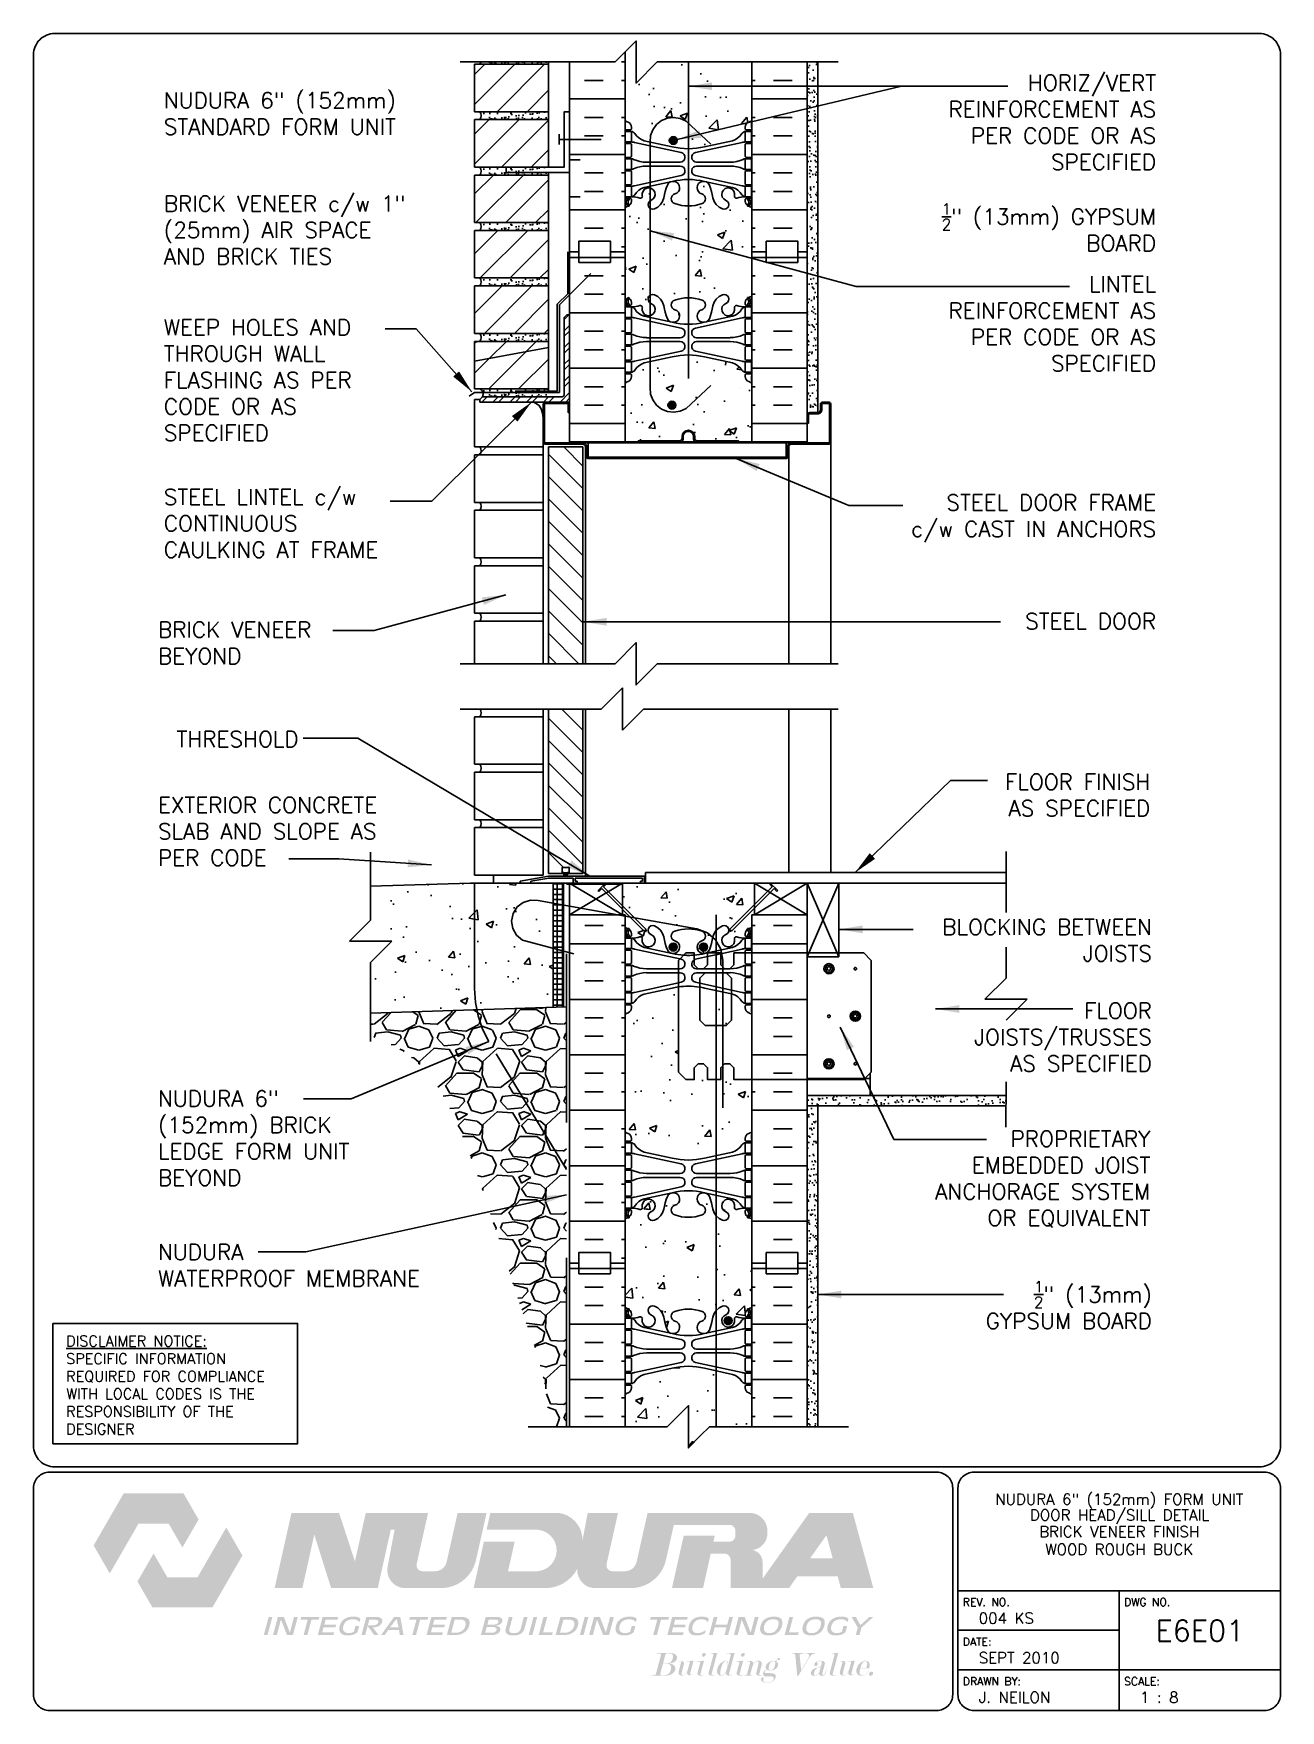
# Paper-space layout 'E6E01' of a CAD drawing. Header units: inches. Extents: x 0.42 to 7.8, y 0.49 to 10.41.
# The model-space entities are those that its viewports show. They can reach past a viewport. Long polylines and large blocks are cut down to what shows.
import ezdxf
from ezdxf.enums import TextEntityAlignment as Align

# ---------------------------------------------------------------- set-up
doc = ezdxf.new("R2010")
doc.units = ezdxf.units.IN
doc.header["$LTSCALE"] = 0.5
doc.header["$MEASUREMENT"] = 0
doc.linetypes.add('DASHED2', pattern=[0.375, 0.25, -0.125])
doc.linetypes.add('HIDDEN2', pattern=[0.1875, 0.125, -0.0625])
for name, color, linetype in [('HATCH', 12, 'Continuous'), ('Hidden2', 12, 'HIDDEN2'), ('LINE18', 9, 'Continuous'), ('line25', 2, 'Continuous'), ('LINE3', 3, 'Continuous'), ('LINE50', 5, 'Continuous'), ('LINE65', 3, 'Continuous'), ('LINE9', 9, 'Continuous'), ('LOGO', 7, 'Continuous'), ('TBK_LINE65', 3, 'Continuous'), ('TBK_TEXT', 4, 'Continuous'), ('TEXT', 4, 'Continuous'), ('Web_Edge', 9, 'Continuous')]:
    doc.layers.add(name, color=color, linetype=linetype)
doc.styles.add('DIM', font='romans.shx', dxfattribs={"width": 0.7})
doc.styles.add('ROMANS', font='romans.shx', dxfattribs={"height": 0.75})
doc.dimstyles.new('ext_12', dxfattribs={"dimscale": 12, "dimtxt": 0.09375, "dimasz": 0.09375, "dimexe": 0.09375, "dimexo": 0.0625, "dimgap": 0.0625, "dimtad": 1, "dimdec": 1, "dimzin": 3, "dimdsep": 46, "dimlunit": 4, "dimtxsty": 'DIM', "dimcen": 0.09, "dimdle": 0.09375, "dimclrt": 4, "dimadec": 0, "dimazin": 0, "dimtfac": 1, "dimtdec": 1, "dimtmove": 2, "dimatfit": 3, "dimfxl": 1, "dimfrac": 2, "dimtolj": 1, "dimtzin": 0, "dimarcsym": 0})
pattern_1 = [(45, (-134.3817, 46.4102), (-0.707107, 0.707107), [])]

psp = doc.layouts.new('E6E01')

# ---------------------------------------------------------------- texts
at = {"layer": 'TBK_TEXT', "color": 7, "style": 'ROMANS'}
for s, p in [('REV. NO.', (5.9215, 1.107)), ('DWG NO.', (6.876, 1.107)), ('DATE:', (5.9215, 0.8726)), ('DRAWN BY:', (5.9215, 0.6382)), ('SCALE:', (6.876, 0.6382))]:
    psp.add_text(s, height=0.04688, dxfattribs=at).set_placement(p)
at = {"layer": 'TEXT', "insert": (0.6134, 2.7065), "char_height": 0.0625, "width": 1.41371, "attachment_point": 1, "style": 'ROMANS'}
psp.add_mtext('{\\Fromans.shx|c1;\\LDISCLAIMER NOTICE:\\l\\PSPECIFIC INFORMATION REQUIRED FOR COMPLIANCE WITH LOCAL CODES IS THE RESPONSIBILITY OF THE DESIGNER}', dxfattribs=at)

msp = doc.modelspace()

# ---------------------------------------------------------------- texts
at = {"layer": 'TEXT', "style": 'ROMANS'}
msp.add_text('THRESHOLD ', height=0.75, dxfattribs=at).set_placement((-25.41, 208.096), align=Align.MIDDLE_RIGHT)
at = {"layer": 'TEXT', "char_height": 0.75, "style": 'ROMANS'}
for s, insert, width, attachment_point in [('HORIZ/VERT REINFORCEMENT AS PER CODE OR AS SPECIFIED', (14.683, 239.546), 12.40385, 3), ('NUDURA 6" (152mm) STANDARD FORM UNIT', (-32.312, 237.716), 16.08776, 4), ('BRICK VENEER c/w 1" (25mm) AIR SPACE AND BRICK TIES', (-32.312, 232.2), 12.54928, 4), ('\\A1;{\\H0.7x;\\S1/2;}" (13mm) GYPSUM BOARD', (14.683, 233.462), 12.40385, 3), ('LINTEL REINFORCEMENT AS PER CODE OR AS SPECIFIED', (14.683, 230.011), 12.20083, 3), ('WEEP HOLES AND THROUGH WALL FLASHING AS PER CODE OR AS SPECIFIED', (-32.312, 225.095), 12.54928, 4), ('STEEL LINTEL c/w CONTINUOUS CAULKING AT FRAME', (-32.312, 218.311), 12.54928, 4), ('STEEL DOOR FRAME\\Pc/w CAST IN ANCHORS', (14.683, 219.671), 12.20083, 3), ('BRICK VENEER BEYOND ', (-32.588, 212.651), 10.80142, 4), ('STEEL DOOR ', (14.683, 214.054), 12.20083, 3), ('FLOOR FINISH AS SPECIFIED', (14.407, 206.448), 8.92326, 3), ('EXTERIOR CONCRETE SLAB AND SLOPE AS PER CODE', (-32.588, 203.728), 13.36658, 4), ('BLOCKING BETWEEN JOISTS', (14.486, 198.573), 11.52812, 6), ('FLOOR JOISTS/TRUSSES AS SPECIFIED', (14.486, 193.985), 9.12398, 6), ('NUDURA 6" (152mm) BRICK LEDGE FORM UNIT BEYOND ', (-32.588, 189.201), 11.70293, 4), ('PROPRIETARY EMBEDDED JOIST ANCHORAGE SYSTEM OR EQUIVALENT', (14.407, 189.546), 11.66204, 3), ('NUDURA  \\PWATERPROOF MEMBRANE', (-32.588, 183.184), 14.43067, 4), ('\\A1;{\\H0.7x;\\S1/2;}" (13mm) GYPSUM BOARD', (14.486, 181.298), 9.12398, 6)]:
    msp.add_mtext(s, dxfattribs=dict(at, insert=insert, width=width, attachment_point=attachment_point))

# ---------------------------------------------------------------- blocks, each defined once
blk = doc.blocks.new('TITLEBLOCK-Tag')
at = {"style": 'ROMANS'}
for tag, height, p in [('TITLE_LINE_1', 0.065, (0.927, -0.1328)), ('TITLE_LINE_2', 0.065, (0.9294, -0.2258)), ('CENTRE-LINE-3', 0.065, (0.927, -0.3246)), ('TITLE_LINE_4', 0.065, (0.927, -0.4299)), ('TITLE_LINE_5', 0.065, (0.927, -0.526)), ('DWG', 0.125, (1.4043, -0.9102))]:
    blk.add_attdef(tag, text='', height=height, dxfattribs=at).set_placement(p, align=Align.MIDDLE_CENTER)
for tag, p in [('LATEST_REVISION', (0.0954, -0.8366)), ('REVISION_DATE', (0.0954, -1.071)), ('DRAWN_BY', (0.0954, -1.3053)), ('SCALE', (1.0499, -1.3053))]:
    blk.add_attdef(tag, text='', height=0.065, dxfattribs=at).set_placement(p, align=Align.MIDDLE_LEFT)

# ---------------------------------------------------------------- hatches: boundary and pattern name
at = {"layer": 'HATCH'}
h = msp.add_hatch(dxfattribs=at)
h.set_pattern_fill('AR-CONC', color=256, scale=0.5)
h.paths.add_polyline_path([(-4.78, 177.377), (-4.78, 177.445, -0.414214), (-4.718, 177.507), (-4.67, 177.507), (-4.67, 177.577), (-4.775, 177.577, -0.188973), (-4.931, 177.672, 0.196323), (-5.38, 178.018), (-6.702, 178.309, 0.057795), (-7.47, 178.398, 0.057795), (-8.238, 178.309), (-9.56, 178.018, 0.196323), (-10.009, 177.672, -0.188973), (-10.165, 177.577), (-10.27, 177.577), (-10.27, 177.507), (-10.223, 177.507, -0.414214), (-10.16, 177.445), (-10.16, 177.377, -0.317837), (-10.327, 177.142, 0.082415), (-10.47, 177.063), (-10.47, 175.536), (-8.47, 175.536), (-7.47, 176.536), (-7.47, 174.536), (-6.891, 175.115), (-6.47, 175.536), (-4.47, 175.536), (-4.47, 177.063, 0.082415), (-4.614, 177.142, -0.317837)])
h.paths.add_polyline_path([(-4.47, 185.37, 0.064398), (-4.58, 185.436), (-4.67, 185.436), (-4.67, 185.478, -0.249069), (-4.78, 185.685), (-4.78, 185.753, -0.414214), (-4.718, 185.815), (-4.67, 185.815), (-4.67, 185.885), (-4.775, 185.885, 0.10046), (-5.169, 185.828, -0.601435), (-5.289, 185.933, 2.182095), (-5.699, 185.72, -1), (-5.862, 185.311, -0.24438), (-6.31, 185.832, 0.053157), (-6.476, 186.446, 1.553132), (-6.834, 186.022, -0.735593), (-6.822, 185.564, -0.082755), (-7.47, 185.456, -0.082755), (-8.119, 185.564, -0.735593), (-8.106, 186.022, 1.553132), (-8.464, 186.446, 0.053157), (-8.63, 185.832, -0.24438), (-9.079, 185.311, -1), (-9.242, 185.72, 2.182095), (-9.652, 185.933, -0.601435), (-9.772, 185.828, 0.10046), (-10.165, 185.885), (-10.27, 185.885), (-10.27, 185.815), (-10.223, 185.815, -0.414214), (-10.16, 185.753), (-10.16, 185.685, -0.249069), (-10.27, 185.478), (-10.27, 185.436), (-10.36, 185.436, 0.064398), (-10.47, 185.37), (-10.47, 183.281), (-10.47, 181.192, 0.064398), (-10.36, 181.126), (-10.27, 181.126), (-10.27, 181.085, -0.249069), (-10.16, 180.877), (-10.16, 180.81, -0.414214), (-10.223, 180.747), (-10.27, 180.747), (-10.27, 180.677), (-10.165, 180.677, 0.10046), (-9.772, 180.735, -0.601435), (-9.652, 180.63, 2.182095), (-9.242, 180.843, -1), (-9.079, 181.251, -0.24438), (-8.63, 180.73, 0.053157), (-8.464, 180.116, 1.553132), (-8.106, 180.541, -0.735593), (-8.119, 180.999, -0.082755), (-7.47, 181.107, -0.082755), (-6.822, 180.999, -0.735593), (-6.834, 180.541, 1.553132), (-6.476, 180.116, 0.053157), (-6.31, 180.73, -0.24438), (-5.862, 181.251, -1), (-5.699, 180.843, 2.182095), (-5.289, 180.63, -0.601435), (-5.169, 180.735, 0.10046), (-4.775, 180.677), (-4.67, 180.677), (-4.67, 180.747), (-4.718, 180.747, -0.414214), (-4.78, 180.81), (-4.78, 180.877, -0.249069), (-4.67, 181.085), (-4.67, 181.126), (-4.58, 181.126, 0.064398), (-4.47, 181.192), (-4.47, 183.281)])
h.paths.add_polyline_path([(-4.614, 189.421, 0.082415), (-4.47, 189.5), (-4.47, 191.974), (-5.314, 191.974), (-5.314, 192.537), (-5.502, 192.724), (-5.752, 192.724), (-5.939, 192.537), (-5.939, 191.974), (-6.564, 191.974), (-6.564, 192.537), (-6.752, 192.724), (-7.002, 192.724), (-7.189, 192.537), (-7.189, 191.974), (-7.586, 191.974), (-7.939, 192.328), (-7.939, 196.365, 0.022683), (-8.238, 196.309), (-9.56, 196.018, 0.196323), (-10.009, 195.672, -0.188973), (-10.165, 195.577), (-10.27, 195.577), (-10.27, 195.507), (-10.223, 195.507, -0.414214), (-10.16, 195.445), (-10.16, 195.377, -0.317837), (-10.327, 195.142, 0.082415), (-10.47, 195.063), (-10.47, 189.5, 0.082415), (-10.327, 189.421, -0.317837), (-10.16, 189.185), (-10.16, 189.118, -0.414214), (-10.223, 189.055), (-10.27, 189.055), (-10.27, 188.985), (-10.165, 188.985, -0.188973), (-10.009, 188.89, 0.196323), (-9.56, 188.544), (-8.238, 188.253, 0.057795), (-7.47, 188.164, 0.057795), (-6.702, 188.253), (-5.38, 188.544, 0.196323), (-4.931, 188.89, -0.188973), (-4.775, 188.985), (-4.67, 188.985), (-4.67, 189.055), (-4.718, 189.055, -0.414214), (-4.78, 189.118), (-4.78, 189.185, -0.317837)])
h.paths.add_polyline_path([(-5.43, 196.029), (-6.702, 196.309, 0.017332), (-6.93, 196.354), (-6.93, 194.781), (-6.68, 194.531), (-5.68, 194.531), (-5.43, 194.781)], flags=17)
h.paths.add_polyline_path([(-4.345, 200.261), (-4.345, 201.281), (-10.595, 201.281), (-10.595, 200.215), (-10.012, 199.632), (-7.08, 199.108, -0.146134), (-6.311, 198.726, -0.245973), (-5.862, 199.251, -1), (-5.699, 198.843, 2.182095), (-5.289, 198.63, -0.601435), (-5.169, 198.735, 0.10046), (-4.775, 198.677), (-4.67, 198.677), (-4.67, 198.747), (-4.718, 198.747, -0.414214), (-4.78, 198.81), (-4.78, 198.877, -0.249069), (-4.67, 199.085), (-4.67, 199.126), (-4.58, 199.126, 0.064398), (-4.47, 199.192), (-4.47, 199.781), (-4.345, 199.781), (-4.345, 200.084), (-5.399, 199.031), (-5.528, 198.99), (-5.487, 199.119)])
h.paths.add_polyline_path([(-7.47, 199.107, -0.082755), (-6.822, 198.999, -0.735593), (-6.834, 198.541, 1.553132), (-6.476, 198.116, 0.052765), (-6.311, 198.726, 0.146199), (-7.08, 199.108), (-10.012, 199.632), (-9.499, 199.119), (-9.459, 198.99), (-9.588, 199.031), (-10.227, 199.67), (-10.47, 199.714), (-10.47, 199.192, 0.064398), (-10.36, 199.126), (-10.27, 199.126), (-10.27, 199.085, -0.249069), (-10.16, 198.877), (-10.16, 198.81, -0.414214), (-10.223, 198.747), (-10.27, 198.747), (-10.27, 198.677), (-10.165, 198.677, 0.10046), (-9.772, 198.735, -0.601435), (-9.652, 198.63, 2.182095), (-9.242, 198.843, -1), (-9.079, 199.251, -0.24438), (-8.63, 198.73, 0.053157), (-8.464, 198.116, 1.553132), (-8.106, 198.541, -0.735593), (-8.119, 198.999, -0.082755)])
h.paths.add_polyline_path([(-13.876, 200.322), (-14.588, 200.449, 0.873175), (-15.325, 198.583), (-13.876, 198.195)], flags=17)
h.paths.add_polyline_path([(-13.876, 198.195), (-15.325, 198.583, -0.873175), (-14.588, 200.449), (-13.876, 200.322), (-13.877, 201.281), (-16.557, 201.281), (-17.595, 201.281), (-17.595, 196.281, 0.050065), (-17.496, 195.287), (-13.876, 195.406)])
h.paths.add_polyline_path([(-17.595, 201.281), (-17.783, 201.281), (-22.517, 201.125), (-22.517, 199.521), (-23.517, 198.521), (-21.517, 198.521), (-22.517, 197.521), (-22.517, 195.122), (-17.496, 195.287, -0.050065), (-17.595, 196.281)])
h.paths.add_polyline_path([(-4.47, 224.949, 0.082415), (-4.614, 225.028, -0.317837), (-4.78, 225.264), (-4.78, 225.332, -0.414214), (-4.718, 225.394), (-4.67, 225.394), (-4.67, 225.464), (-4.775, 225.464, -0.188973), (-4.931, 225.559, 0.196323), (-5.38, 225.905), (-6.702, 226.196, 0.057795), (-7.47, 226.285, 0.057795), (-8.238, 226.196), (-9.56, 225.905, 0.196323), (-10.009, 225.559, -0.188973), (-10.165, 225.464), (-10.27, 225.464), (-10.27, 225.394), (-10.223, 225.394, -0.414214), (-10.16, 225.332), (-10.16, 225.264, -0.317837), (-10.327, 225.028, 0.082415), (-10.47, 224.949), (-10.47, 222.168), (-9.845, 222.168), (-9.845, 222.218), (-7.895, 222.218, 0.414214), (-7.77, 222.343), (-7.77, 222.418, -1), (-7.17, 222.418), (-7.17, 222.343, 0.414214), (-7.045, 222.218), (-5.095, 222.218), (-5.095, 222.168), (-4.47, 222.168)])
h.paths.add_polyline_path([(-4.47, 231.168), (-4.47, 233.257, 0.064398), (-4.58, 233.323), (-4.67, 233.323), (-4.67, 233.365, -0.249069), (-4.78, 233.572), (-4.78, 233.639, -0.414214), (-4.718, 233.702), (-4.67, 233.702), (-4.67, 233.772), (-4.775, 233.772, 0.10046), (-5.169, 233.714, -0.601435), (-5.289, 233.819, 2.182095), (-5.699, 233.606, -1), (-5.862, 233.198, -0.24438), (-6.31, 233.719, 0.053157), (-6.476, 234.333, 1.553132), (-6.834, 233.908, -0.735593), (-6.822, 233.45, -0.082755), (-7.47, 233.342, -0.082755), (-8.119, 233.45, -0.735593), (-8.106, 233.908, 1.553132), (-8.464, 234.333, 0.053157), (-8.63, 233.719, -0.24438), (-9.079, 233.198, -1), (-9.242, 233.606, 2.182095), (-9.652, 233.819, -0.601435), (-9.772, 233.714, 0.10046), (-10.165, 233.772), (-10.27, 233.772), (-10.27, 233.702), (-10.223, 233.702, -0.414214), (-10.16, 233.639), (-10.16, 233.572, -0.249069), (-10.27, 233.365), (-10.27, 233.323), (-10.36, 233.323, 0.064398), (-10.47, 233.257), (-10.47, 231.168), (-10.47, 228.957, 0.035064), (-10.395, 228.919, -0.068878), (-10.36, 228.978, -0.348752), (-10.305, 228.991, -0.292121), (-10.16, 228.764), (-10.16, 228.697, -0.414214), (-10.223, 228.634), (-10.27, 228.634), (-10.27, 228.564), (-10.165, 228.564, 0.10046), (-9.772, 228.621, -0.601435), (-9.652, 228.516, 2.182095), (-9.242, 228.729, -1), (-9.079, 229.138, -0.24438), (-8.63, 228.617, 0.053157), (-8.464, 228.003, 1.553132), (-8.106, 228.427, -0.735593), (-8.119, 228.885, -0.082755), (-7.47, 228.993, -0.082755), (-6.822, 228.885, -0.735593), (-6.834, 228.427, 1.553132), (-6.476, 228.003, 0.053157), (-6.31, 228.617, -0.24438), (-5.862, 229.138, -1), (-5.699, 228.729, 2.182095), (-5.289, 228.516, -0.601435), (-5.169, 228.621, 0.10046), (-4.775, 228.564), (-4.67, 228.564), (-4.67, 228.634), (-4.718, 228.634, -0.414214), (-4.78, 228.697), (-4.78, 228.764, -0.249069), (-4.67, 228.971), (-4.67, 229.013), (-4.58, 229.013, 0.064398), (-4.47, 229.079)])
h.paths.add_polyline_path([(-4.47, 240.158), (-8.943, 240.158), (-9.943, 239.158), (-9.943, 241.158), (-10.47, 240.631), (-10.47, 237.386, 0.082415), (-10.327, 237.307, -0.317837), (-10.16, 237.072), (-10.16, 237.004, -0.414214), (-10.223, 236.942), (-10.27, 236.942), (-10.27, 236.872), (-10.165, 236.872, -0.188973), (-10.009, 236.777, 0.196323), (-9.56, 236.431), (-8.238, 236.14, 0.057795), (-7.47, 236.051, 0.057795), (-6.702, 236.14), (-5.38, 236.431, 0.196323), (-4.931, 236.777, -0.188973), (-4.775, 236.872), (-4.67, 236.872), (-4.67, 236.942), (-4.718, 236.942, -0.414214), (-4.78, 237.004), (-4.78, 237.072, -0.317837), (-4.614, 237.307, 0.082415), (-4.47, 237.386)])
h = msp.add_hatch(dxfattribs=at)
h.set_pattern_fill('ANSI31', color=256, scale=8, style=0)
h.set_pattern_definition(pattern_1)
h.paths.add_polyline_path([(-14.095, 237.805), (-14.095, 240.055), (-17.595, 240.055), (-17.595, 237.805)])
h = msp.add_hatch(dxfattribs=at)
h.set_pattern_fill('AR-SAND', color=256, scale=0.25, style=0)
h.set_pattern_definition([(37.5, (-134.3817, 59.5352), (-0.01574834, 0.48170594), [0, -0.38, 0, -0.425, 0, -0.40625]), (7.5, (-134.3817, 59.5352), (0.4424442, 0.7055365), [0, -0.205, 0, -0.3425, 0, -0.13125]), (327.5, (-134.6892, 59.5352), (0.7785355, 0.0014148), [0, -0.125, 0, -0.45, 0, -0.5875]), (317.5, (-134.6892, 59.5352), (0.7515317, 0.2194189), [0, -0.0625, 0, -0.295, 0, -0.3375])])
edge = h.paths.add_edge_path()
edge.add_line((-14.095, 240.158), (-17.297, 240.158))
edge.add_arc((-17.61, 240.243), 0.324, 324.6944, 344.90024, ccw=False)
edge.add_line((-17.345, 240.055), (-14.095, 240.055))
edge.add_line((-14.095, 240.055), (-14.095, 240.158))
h = msp.add_hatch(dxfattribs=at)
h.set_pattern_fill('AR-SAND', color=256, scale=0.25, style=0)
h.set_pattern_definition([(37.5, (-134.3817, 44.5227), (-0.01574834, 0.48170594), [0, -0.38, 0, -0.425, 0, -0.40625]), (7.5, (-134.3817, 44.5227), (0.4424442, 0.7055365), [0, -0.205, 0, -0.3425, 0, -0.13125]), (327.5, (-134.6892, 44.5227), (0.7785355, 0.0014148), [0, -0.125, 0, -0.45, 0, -0.5875]), (317.5, (-134.6892, 44.5227), (0.7515317, 0.2194189), [0, -0.0625, 0, -0.295, 0, -0.3375])])
h.paths.add_polyline_path([(-1.345, 235.813), (-1.845, 235.53), (-1.845, 231.168), (-1.845, 223.43, -0.414214), (-1.72, 223.555), (-1.345, 223.555)])
h.paths.add_polyline_path([(-1.345, 236.423), (-1.845, 236.423), (-1.845, 235.53), (-1.345, 235.813)])
h.paths.add_polyline_path([(-1.345, 240.158), (-1.845, 240.158), (-1.845, 236.423), (-1.345, 236.423)])
h = msp.add_hatch(dxfattribs=at)
h.set_pattern_fill('ANSI31', color=256, scale=8, style=0)
h.set_pattern_definition(pattern_1)
h.paths.add_polyline_path([(-17.595, 235.18), (-14.095, 235.18), (-14.095, 237.43), (-17.595, 237.43)])
h = msp.add_hatch(dxfattribs=at)
h.set_pattern_fill('AR-SAND', color=256, scale=0.25, style=0)
h.set_pattern_definition([(37.5, (-134.3817, 56.9102), (-0.01574834, 0.48170594), [0, -0.38, 0, -0.425, 0, -0.40625]), (7.5, (-134.3817, 56.9102), (0.4424442, 0.7055365), [0, -0.205, 0, -0.3425, 0, -0.13125]), (327.5, (-134.6892, 56.9102), (0.7785355, 0.0014148), [0, -0.125, 0, -0.45, 0, -0.5875]), (317.5, (-134.6892, 56.9102), (0.7515317, 0.2194189), [0, -0.0625, 0, -0.295, 0, -0.3375])])
h.paths.add_polyline_path([(-14.095, 237.805), (-17.345, 237.805, -0.318233), (-17.345, 237.43), (-14.095, 237.43)])
h = msp.add_hatch(dxfattribs=at)
h.set_pattern_fill('AR-SAND', color=256, scale=0.25, style=0)
h.set_pattern_definition([(37.5, (-134.3817, 54.2852), (-0.01574834, 0.48170594), [0, -0.38, 0, -0.425, 0, -0.40625]), (7.5, (-134.3817, 54.2852), (0.4424442, 0.7055365), [0, -0.205, 0, -0.3425, 0, -0.13125]), (327.5, (-134.6892, 54.2852), (0.7785355, 0.0014148), [0, -0.125, 0, -0.45, 0, -0.5875]), (317.5, (-134.6892, 54.2852), (0.7515317, 0.2194189), [0, -0.0625, 0, -0.295, 0, -0.3375])])
h.paths.add_polyline_path([(-14.095, 235.18), (-17.345, 235.18, -0.318233), (-17.345, 234.805), (-14.095, 234.805)])
h = msp.add_hatch(dxfattribs=at)
h.set_pattern_fill('ANSI31', color=256, scale=8, style=0)
h.set_pattern_definition(pattern_1)
h.paths.add_polyline_path([(-14.095, 232.555), (-14.095, 234.805), (-17.595, 234.805), (-17.595, 232.555)])
h = msp.add_hatch(dxfattribs=at)
h.set_pattern_fill('ANSI31', color=256, scale=8, style=0)
h.set_pattern_definition(pattern_1)
h.paths.add_polyline_path([(-14.095, 229.93), (-14.095, 232.18), (-17.595, 232.18), (-17.595, 229.93)])
h = msp.add_hatch(dxfattribs=at)
h.set_pattern_fill('AR-SAND', color=256, scale=0.25, style=0)
h.set_pattern_definition([(37.5, (-134.3817, 51.6602), (-0.01574834, 0.48170594), [0, -0.38, 0, -0.425, 0, -0.40625]), (7.5, (-134.3817, 51.6602), (0.4424442, 0.7055365), [0, -0.205, 0, -0.3425, 0, -0.13125]), (327.5, (-134.6892, 51.6602), (0.7785355, 0.0014148), [0, -0.125, 0, -0.45, 0, -0.5875]), (317.5, (-134.6892, 51.6602), (0.7515317, 0.2194189), [0, -0.0625, 0, -0.295, 0, -0.3375])])
h.paths.add_polyline_path([(-14.095, 232.555), (-17.345, 232.555, -0.318233), (-17.345, 232.18), (-14.095, 232.18)])
h = msp.add_hatch(dxfattribs=at)
h.set_pattern_fill('ANSI31', color=256, scale=8, style=0)
h.set_pattern_definition(pattern_1)
h.paths.add_polyline_path([(-17.595, 227.305), (-14.095, 227.305), (-14.095, 229.555), (-17.595, 229.555)])
h = msp.add_hatch(dxfattribs=at)
h.set_pattern_fill('AR-SAND', color=256, scale=0.25, style=0)
h.set_pattern_definition([(37.5, (-134.3817, 49.0352), (-0.01574834, 0.48170594), [0, -0.38, 0, -0.425, 0, -0.40625]), (7.5, (-134.3817, 49.0352), (0.4424442, 0.7055365), [0, -0.205, 0, -0.3425, 0, -0.13125]), (327.5, (-134.6892, 49.0352), (0.7785355, 0.0014148), [0, -0.125, 0, -0.45, 0, -0.5875]), (317.5, (-134.6892, 49.0352), (0.7515317, 0.2194189), [0, -0.0625, 0, -0.295, 0, -0.3375])])
h.paths.add_polyline_path([(-14.095, 229.93), (-17.345, 229.93, -0.318233), (-17.345, 229.555), (-14.095, 229.555)])
h = msp.add_hatch(dxfattribs=at)
h.set_pattern_fill('ANSI32', color=256, scale=1.5, style=0)
h.set_pattern_definition([(45, (72.2642, 69.6218), (-0.3977476, 0.3977476), []), (45, (72.52936, 69.6218), (-0.3977476, 0.3977476), [])])
h.paths.add_polyline_path([(-13.095, 224.055), (-13.095, 228.18), (-13.22, 228.18), (-13.345, 228.055), (-13.345, 224.43, -0.414214), (-13.47, 224.305), (-17.22, 224.305), (-17.345, 224.18), (-17.345, 224.055)])
h = msp.add_hatch(dxfattribs=at)
h.set_pattern_fill('AR-SAND', color=256, scale=0.25, style=0)
h.set_pattern_definition([(37.5, (-134.3817, 46.4102), (-0.01574834, 0.48170594), [0, -0.38, 0, -0.425, 0, -0.40625]), (7.5, (-134.3817, 46.4102), (0.4424442, 0.7055365), [0, -0.205, 0, -0.3425, 0, -0.13125]), (327.5, (-134.6892, 46.4102), (0.7785355, 0.0014148), [0, -0.125, 0, -0.45, 0, -0.5875]), (317.5, (-134.6892, 46.4102), (0.7515317, 0.2194189), [0, -0.0625, 0, -0.295, 0, -0.3375])])
h.paths.add_polyline_path([(-14.095, 226.93), (-14.095, 227.305), (-17.345, 227.305, -0.318233), (-17.345, 226.93)])
h = msp.add_hatch(dxfattribs=at)
h.set_pattern_fill('ANSI31', color=256, scale=8, style=0)
h.set_pattern_definition(pattern_1)
h.paths.add_polyline_path([(-17.595, 225.998), (-14.095, 226.646), (-14.095, 226.93), (-17.595, 226.93)])
h = msp.add_hatch(dxfattribs=at)
h.set_pattern_fill('ANSI31', color=256, scale=8, style=0)
h.set_pattern_definition(pattern_1)
h.paths.add_polyline_path([(-17.595, 225.998), (-17.595, 224.68), (-14.095, 224.68), (-14.095, 226.646)])
h = msp.add_hatch(dxfattribs=at)
h.set_pattern_fill('AR-SAND', color=256, scale=0.25, style=0)
h.set_pattern_definition([(37.5, (-134.3817, 43.7852), (-0.01574834, 0.48170594), [0, -0.38, 0, -0.425, 0, -0.40625]), (7.5, (-134.3817, 43.7852), (0.4424442, 0.7055365), [0, -0.205, 0, -0.3425, 0, -0.13125]), (327.5, (-134.6892, 43.7852), (0.7785355, 0.0014148), [0, -0.125, 0, -0.45, 0, -0.5875]), (317.5, (-134.6892, 43.7852), (0.7515317, 0.2194189), [0, -0.0625, 0, -0.295, 0, -0.3375])])
h.paths.add_polyline_path([(-14.095, 224.68), (-17.345, 224.68, -0.318233), (-17.345, 224.305), (-14.095, 224.305)])
h = msp.add_hatch(dxfattribs=at)
h.set_pattern_fill('ANSI31', color=256, scale=6, style=0)
h.set_pattern_definition([(135, (107.8191, 44.5227), (0.53033, 0.53033), [])])
h.paths.add_polyline_path([(-12.469, 211.666), (-14.094, 211.666), (-14.094, 221.93), (-12.469, 221.93)])
h = msp.add_hatch(dxfattribs=at)
h.set_pattern_fill('ANSI31', color=256, scale=6, style=0)
h.set_pattern_definition([(135, (107.8191, 45.80936), (0.53033, 0.53033), [])])
h.paths.add_polyline_path([(-14.094, 209.52), (-12.469, 209.52), (-12.469, 201.737), (-13.201, 201.737), (-13.201, 201.779), (-13.12, 201.779), (-13.12, 202.02), (-13.442, 202.02), (-13.442, 201.779), (-13.371, 201.779), (-13.371, 201.737), (-14.094, 201.737)])
h = msp.add_hatch(dxfattribs=at)
h.set_pattern_fill('NET', color=256, scale=2, style=0)
h.set_pattern_definition([(0, (-134.93886, 43.49544), (0, 0.25), []), (90, (-134.93886, 43.49544), (-0.25, 2e-17), [])])
h.paths.add_polyline_path([(-13.377, 197.986), (-13.877, 198.12), (-13.876, 195.406), (-13.376, 195.423)])
h.paths.add_polyline_path([(-13.377, 200.182), (-13.877, 200.272), (-13.877, 198.12), (-13.377, 197.986)])
h.paths.add_polyline_path([(-13.377, 201.281), (-13.877, 201.281), (-13.877, 200.272), (-13.377, 200.182)])
h = msp.add_hatch(dxfattribs=at)
h.set_pattern_fill('INSUL', color=256, scale=7, style=0)
h.set_pattern_definition([(0, (-2936.632, -213.7283), (0, 2.625), []), (0, (-2936.632, -212.8533), (0, 2.625), [0.875, -0.875]), (0, (-2936.632, -211.9783), (0, 2.625), [0.875, -0.875])])
h.paths.add_polyline_path([(-13.095, 183.281), (-12.658, 183.281), (-12.658, 183.781), (-11.158, 183.781), (-11.158, 183.281), (-10.47, 183.281), (-10.47, 199.781), (-13.095, 199.781)])
h = msp.add_hatch(dxfattribs=at)
h.set_pattern_fill('GRAVEL', color=256, scale=3, style=0)
h.set_pattern_definition([(228.0128, (-90.0935, 70.91602), (-23.9999947, -27.00000402), [0.40361, -39.957264]), (184.9697, (-90.36351, 70.61602), (36.00000315, 2.99997392), [0.692604, -68.567775]), (132.5104, (-91.0535, 70.55602), (29.99997216, -33.00002602), [0.488364, -48.348096]), (267.2737, (-92.22351, 69.80602), (2.99998805, 60.00000088), [0.630714, -62.440674]), (292.8337, (-92.25351, 69.17602), (-15.00002972, 35.99998924), [0.618465, -61.22812]), (357.2737, (-92.01351, 68.60602), (-60.00000088, 2.99998805), [0.630714, -62.440674]), (37.6942, (-91.38351, 68.57602), (-39.00002204, -29.999971215), [0.834087, -82.574547]), (72.2553, (-90.72351, 69.08602), (21.00003229, 65.99998869), [0.787464, -77.958963]), (121.4296, (-90.48351, 69.83602), (-24.0000247, 38.99998511), [0.63285, -62.65222]), (175.2364, (-90.8135, 70.37602), (33.00000284, -2.9999746), [0.722496, -35.40229]), (222.3974, (-91.53351, 70.43602), (-36.000022053, -32.999976246), [0.934344, -92.500125]), (138.8141, (-89.2535, 69.77602), (-21.00000884, 17.99999194), [0.318903, -31.57153]), (171.4692, (-89.49351, 69.98602), (38.99999485, -6.00002373), [0.60671, -60.064533]), (225, (-90.0935, 70.076), (-3e-16, -3), [0.424263, -3.818376]), (203.1986, (-90.3035, 70.436), (14.9999992, 6.000004), [0.228474, -22.618845]), (291.8014, (-90.5135, 70.346), (-2.9999997, 9.0000008), [0.32311, -15.832386]), (30.9638, (-90.3935, 70.046), (8.999994, 6.0000075), [0.524787, -16.96807]), (161.5651, (-89.9435, 70.316), (6.000001, -2.999995), [0.379473, -9.10736]), (16.3895, (-92.2535, 70.34602), (30.0000066, 8.99997813), [0.5316, -52.628535]), (70.3462, (-91.7435, 70.49602), (-11.99998574, -33.0000064), [0.445983, -44.152224]), (293.1986, (-89.9435, 70.916), (-6.000004, 14.9999992), [0.456945, -22.390374]), (343.6105, (-89.7635, 70.49602), (-30.0000066, 8.99997813), [0.5316, -52.628535]), (339.444, (-92.2535, 68.48602), (-15.0000055, 5.999988), [0.51264, -25.11937]), (294.7751, (-91.7735, 68.30602), (-14.99997657, 33.00001027), [0.429534, -42.52393]), (66.8014, (-89.9135, 67.916), (6.000004, 14.9999992), [0.456945, -22.390374]), (17.354, (-89.7335, 68.33602), (-39.00000606, -11.9999835), [0.502893, -49.78627]), (69.444, (-91.3835, 67.91602), (-5.999988, -15.0000055), [0.25632, -25.37569]), (101.3099, (-90.0935, 67.916), (-2.999993, 12.0000023), [0.15297, -15.144087]), (165.9638, (-90.1235, 68.066), (9.0000016, -2.999994), [0.618465, -11.75085]), (186.009, (-90.72351, 68.21602), (29.99999925, 2.99999795), [0.57315, -56.74177]), (303.6901, (-90.3935, 69.776), (-3.000004, 5.9999987), [0.432666, -10.383987]), (353.1572, (-90.15351, 69.41602), (50.9999981, -6.00002399), [0.75538, -74.78269]), (60.9454, (-89.4035, 69.32602), (-12.0000001, -21.00000115), [0.30887, -30.57802]), (90, (-89.2535, 69.596), (-3, 3), [0.18, -2.82]), (120.2564, (-90.7835, 68.30602), (11.99998466, -21.00000737), [0.41677, -41.26056]), (48.0128, (-90.9935, 68.66602), (23.9999947, 27.00000402), [0.807216, -39.553656]), (0, (-90.4535, 69.266), (3, 3), [0.78, -2.22]), (325.3048, (-89.6735, 69.26602), (-29.99998278, 21.00002583), [0.47434, -46.95982]), (254.0546, (-89.2835, 68.996), (-2.9999997, -12.0000004), [0.436806, -21.403524]), (207.646, (-89.40351, 68.57602), (-56.99998742, -30.00002314), [0.711195, -70.40842]), (175.4261, (-90.03351, 68.24602), (-39.000001675, 2.9999844), [0.752397, -74.48722])])
h.paths.add_polyline_path([(-13.242, 175.536), (-13.242, 187.721), (-13.242, 195.424), (-17.496, 195.287), (-22.517, 195.122), (-22.517, 194.039), (-22.44, 194.008), (-22.363, 193.976), (-22.285, 193.945), (-22.208, 193.913), (-22.132, 193.882), (-22.055, 193.85), (-21.979, 193.817), (-21.903, 193.785), (-21.827, 193.751), (-21.752, 193.718), (-21.677, 193.683), (-21.603, 193.649), (-21.529, 193.613), (-21.456, 193.577), (-21.383, 193.54), (-21.311, 193.502), (-21.24, 193.463), (-21.169, 193.424), (-21.099, 193.383), (-21.03, 193.342), (-20.962, 193.299), (-20.895, 193.255), (-20.829, 193.21), (-20.764, 193.164), (-20.699, 193.116), (-20.636, 193.068), (-20.573, 193.018), (-20.511, 192.968), (-20.45, 192.916), (-20.39, 192.863), (-20.33, 192.81), (-20.272, 192.755), (-20.214, 192.7), (-20.157, 192.643), (-20.101, 192.586), (-20.046, 192.527), (-19.991, 192.468), (-19.937, 192.408), (-19.884, 192.347), (-19.831, 192.285), (-19.78, 192.222), (-19.729, 192.159), (-19.678, 192.095), (-19.628, 192.03), (-19.579, 191.964), (-19.531, 191.898), (-19.483, 191.831), (-19.436, 191.763), (-19.39, 191.695), (-19.344, 191.625), (-19.299, 191.556), (-19.254, 191.485), (-19.21, 191.415), (-19.166, 191.343), (-19.123, 191.271), (-19.081, 191.199), (-19.039, 191.126), (-18.998, 191.052), (-18.957, 190.978), (-18.916, 190.904), (-18.877, 190.829), (-18.837, 190.753), (-18.798, 190.678), (-18.76, 190.602), (-18.722, 190.525), (-18.684, 190.448), (-18.647, 190.371), (-18.61, 190.294), (-18.574, 190.216), (-18.538, 190.138), (-18.502, 190.06), (-18.467, 189.982), (-18.432, 189.903), (-18.397, 189.824), (-18.363, 189.745), (-18.329, 189.666), (-18.295, 189.587), (-18.262, 189.508), (-18.229, 189.428), (-18.196, 189.349), (-18.164, 189.269), (-18.131, 189.19), (-18.099, 189.11), (-18.067, 189.03), (-18.036, 188.951), (-18.004, 188.871), (-17.973, 188.792), (-17.942, 188.712), (-17.911, 188.633), (-17.881, 188.554), (-17.85, 188.475), (-17.82, 188.395), (-17.79, 188.316), (-17.76, 188.237), (-17.73, 188.158), (-17.7, 188.08), (-17.671, 188.001), (-17.642, 187.922), (-17.612, 187.843), (-17.583, 187.765), (-17.555, 187.686), (-17.526, 187.608), (-17.497, 187.529), (-17.469, 187.451), (-17.441, 187.372), (-17.413, 187.294), (-17.385, 187.216), (-17.357, 187.138), (-17.329, 187.059), (-17.301, 186.981), (-17.274, 186.903), (-17.247, 186.825), (-17.219, 186.747), (-17.192, 186.669), (-17.165, 186.592), (-17.138, 186.514), (-17.111, 186.436), (-17.085, 186.358), (-17.058, 186.281), (-17.032, 186.203), (-17.005, 186.125), (-16.979, 186.048), (-16.953, 185.97), (-16.927, 185.893), (-16.901, 185.815), (-16.875, 185.738), (-16.849, 185.66), (-16.823, 185.583), (-16.797, 185.505), (-16.772, 185.428), (-16.746, 185.351), (-16.721, 185.273), (-16.695, 185.196), (-16.67, 185.119), (-16.645, 185.042), (-16.619, 184.964), (-16.594, 184.887), (-16.569, 184.81), (-16.544, 184.733), (-16.519, 184.656), (-16.494, 184.579), (-16.469, 184.502), (-16.444, 184.425), (-16.419, 184.348), (-16.394, 184.27), (-16.369, 184.193), (-16.344, 184.116), (-16.32, 184.039), (-16.295, 183.962), (-16.27, 183.885), (-16.245, 183.808), (-16.221, 183.731), (-16.196, 183.654), (-16.171, 183.577), (-16.147, 183.5), (-16.122, 183.423), (-16.097, 183.346), (-16.073, 183.269), (-16.048, 183.192), (-16.023, 183.115), (-15.999, 183.038), (-15.974, 182.961), (-15.949, 182.884), (-15.924, 182.807), (-15.9, 182.73), (-15.875, 182.653), (-15.85, 182.576), (-15.825, 182.499), (-15.8, 182.422), (-15.775, 182.345), (-15.75, 182.268), (-15.725, 182.191), (-15.7, 182.114), (-15.675, 182.036), (-15.65, 181.959), (-15.625, 181.882), (-15.6, 181.805), (-15.575, 181.728), (-15.549, 181.65), (-15.524, 181.573), (-15.498, 181.496), (-15.473, 181.418), (-15.447, 181.341), (-15.421, 181.264), (-15.396, 181.186), (-15.37, 181.109), (-15.344, 181.031), (-15.318, 180.954), (-15.292, 180.876), (-15.266, 180.799), (-15.24, 180.721), (-15.213, 180.643), (-15.187, 180.566), (-15.16, 180.488), (-15.134, 180.41), (-15.107, 180.332), (-15.08, 180.254), (-15.053, 180.176), (-15.026, 180.098), (-14.999, 180.02), (-14.972, 179.942), (-14.945, 179.864), (-14.918, 179.786), (-14.891, 179.708), (-14.864, 179.63), (-14.837, 179.551), (-14.81, 179.473), (-14.783, 179.395), (-14.757, 179.316), (-14.731, 179.238), (-14.705, 179.159), (-14.679, 179.08), (-14.654, 179.002), (-14.629, 178.923), (-14.604, 178.844), (-14.579, 178.765), (-14.555, 178.686), (-14.532, 178.607), (-14.508, 178.528), (-14.486, 178.448), (-14.463, 178.369), (-14.441, 178.29), (-14.42, 178.21), (-14.399, 178.131), (-14.379, 178.051), (-14.36, 177.971), (-14.341, 177.891), (-14.323, 177.812), (-14.305, 177.732), (-14.288, 177.651), (-14.272, 177.571), (-14.257, 177.491), (-14.242, 177.411), (-14.229, 177.33), (-14.216, 177.25), (-14.204, 177.169), (-14.192, 177.088), (-14.182, 177.007), (-14.173, 176.926), (-14.164, 176.845), (-14.157, 176.764), (-14.151, 176.683), (-14.145, 176.601), (-14.141, 176.52), (-14.138, 176.438), (-14.135, 176.357), (-14.134, 176.275), (-14.133, 176.193), (-14.133, 176.111), (-14.134, 176.029), (-14.135, 175.947), (-14.136, 175.865), (-14.138, 175.783), (-14.14, 175.7), (-14.142, 175.618), (-14.144, 175.536)])
h = msp.add_hatch(dxfattribs=at)
h.set_pattern_fill('AR-SAND', color=256, scale=0.25, style=0)
h.set_pattern_definition([(37.5, (-112.9404, 70.85372), (-0.0157483, 0.4817059), [0, -0.38, 0, -0.425, 0, -0.40625]), (7.5, (-112.9404, 70.8537), (0.4424442, 0.7055365), [0, -0.205, 0, -0.3425, 0, -0.13125]), (327.5, (-113.2479, 70.85372), (0.7785355, 0.0014148), [0, -0.125, 0, -0.45, 0, -0.5875]), (317.5, (-113.2479, 70.8537), (0.7515317, 0.219419), [0, -0.0625, 0, -0.295, 0, -0.3375])])
h.paths.add_polyline_path([(7.567, 190.724), (7.567, 191.224), (-1.854, 191.224), (-1.854, 190.724)])
h = msp.add_hatch(dxfattribs=at)
h.set_pattern_fill('AR-SAND', color=256, scale=0.25, style=0)
h.set_pattern_definition([(37.5, (65.12333, 7.50636), (-0.01574834, 0.48170594), [0, -0.38, 0, -0.425, 0, -0.40625]), (7.5, (65.12333, 7.50636), (0.4424442, 0.7055365), [0, -0.205, 0, -0.3425, 0, -0.13125]), (327.5, (64.81583, 7.50636), (0.7785355, 0.0014148), [0, -0.125, 0, -0.45, 0, -0.5875]), (317.5, (64.81583, 7.50636), (0.7515317, 0.219419), [0, -0.0625, 0, -0.295, 0, -0.3375])])
h.paths.add_polyline_path([(-1.345, 190.724), (-1.845, 190.724), (-1.845, 183.281), (-1.845, 175.536), (-1.345, 175.536)])
h = msp.add_hatch(dxfattribs=at)
h.set_pattern_fill('INSUL', color=256, scale=7, style=0)
h.set_pattern_definition([(0, (-2936.632, -231.7283), (0, 2.625), []), (0, (-2936.632, -230.8533), (0, 2.625), [0.875, -0.875]), (0, (-2936.632, -229.9783), (0, 2.625), [0.875, -0.875])])
h.paths.add_polyline_path([(-13.095, 175.536), (-10.47, 175.536), (-10.47, 183.281), (-11.158, 183.281), (-11.158, 183.781), (-12.658, 183.781), (-12.658, 183.281), (-13.095, 183.281)])
h = msp.add_hatch(dxfattribs=at)
h.set_pattern_fill('INSUL', color=256, scale=7, style=0)
h.set_pattern_definition([(180, (2921.6913, -231.7283), (0, 2.625), []), (180, (2921.6913, -230.8533), (0, 2.625), [0.875, -0.875]), (180, (2921.6913, -229.9783), (0, 2.625), [0.875, -0.875])])
h.paths.add_polyline_path([(-4.47, 175.536), (-1.845, 175.536), (-1.845, 183.281), (-2.283, 183.281), (-2.283, 183.781), (-3.783, 183.781), (-3.783, 183.281), (-4.47, 183.281)])
at = {"layer": 'LINE3'}
msp.add_hatch(color=256, dxfattribs=at).paths.add_polyline_path([(-5.398, 180.559, 1), (-5.773, 180.559, 1)])
msp.add_hatch(color=256, dxfattribs=at).paths.add_polyline_path([(-5.398, 180.559, 1), (-5.773, 180.559, 1)])
at = {"layer": 'LINE65'}
for points in [[(-8.001, 236.441, 1), (-8.376, 236.441, 1)], [(-8.06, 223.908, 1), (-8.435, 223.908, 1)], [(-8.001, 198.247, 1), (-8.376, 198.247, 1)], [(-6.564, 198.247, 1), (-6.939, 198.247, 1)]]:
    msp.add_hatch(color=256, dxfattribs=at).paths.add_polyline_path(points)

# ---------------------------------------------------------------- linework, layer by layer
at = {"layer": 'HATCH'}
for p, q in [((-12.382, 240.158), (-11.507, 240.158)), ((-10.632, 240.158), (-10.47, 240.158)), ((-4.309, 240.158), (-4.47, 240.158)), ((-2.559, 240.158), (-3.434, 240.158)), ((-12.382, 239.283), (-11.507, 239.283)), ((-10.632, 239.283), (-10.47, 239.283)), ((-4.309, 239.283), (-4.47, 239.283)), ((-2.559, 239.283), (-3.434, 239.283)), ((-13.095, 238.408), (-10.47, 238.408)), ((-1.845, 238.408), (-4.47, 238.408)), ((-12.382, 237.533), (-11.507, 237.533)), ((-10.632, 237.533), (-10.47, 237.533)), ((-4.309, 237.533), (-4.47, 237.533)), ((-2.559, 237.533), (-3.434, 237.533)), ((-12.382, 236.658), (-11.507, 236.658)), ((-10.632, 236.658), (-10.47, 236.658)), ((-4.309, 236.658), (-4.47, 236.658)), ((-2.559, 236.658), (-3.434, 236.658)), ((-13.095, 235.783), (-10.47, 235.783)), ((-13.095, 235.526), (-12.591, 235.526)), ((-1.845, 235.783), (-4.47, 235.783)), ((-12.382, 234.908), (-11.507, 234.908)), ((-10.632, 234.908), (-10.47, 234.908)), ((-4.309, 234.908), (-4.47, 234.908)), ((-2.559, 234.908), (-3.434, 234.908)), ((-13.095, 233.776), (-12.591, 233.776)), ((-12.382, 234.033), (-11.507, 234.033)), ((-10.632, 234.033), (-10.47, 234.033)), ((-8.433, 233.539), (-8.433, 233.539)), ((-4.309, 234.033), (-4.47, 234.033)), ((-2.559, 234.033), (-3.434, 234.033)), ((-13.095, 233.158), (-10.47, 233.158)), ((-1.845, 233.158), (-4.47, 233.158)), ((-12.382, 232.283), (-11.507, 232.283)), ((-10.632, 232.283), (-10.47, 232.283)), ((-4.309, 232.283), (-4.47, 232.283)), ((-2.559, 232.283), (-3.434, 232.283)), ((-10.632, 231.408), (-10.47, 231.408)), ((-4.309, 231.408), (-4.47, 231.408)), ((-13.095, 230.908), (-10.47, 230.908)), ((-1.845, 230.908), (-4.47, 230.908)), ((-12.382, 230.033), (-11.507, 230.033)), ((-10.632, 230.033), (-10.47, 230.033)), ((-4.309, 230.033), (-4.47, 230.033)), ((-2.559, 230.033), (-3.434, 230.033)), ((-12.382, 229.158), (-11.507, 229.158)), ((-10.632, 229.158), (-10.47, 229.158)), ((-4.309, 229.158), (-4.47, 229.158)), ((-2.559, 229.158), (-3.434, 229.158)), ((-13.095, 228.283), (-10.47, 228.283)), ((-1.845, 228.283), (-4.47, 228.283)), ((-12.382, 227.408), (-11.507, 227.408)), ((-10.632, 227.408), (-10.47, 227.408)), ((-4.309, 227.408), (-4.47, 227.408)), ((-2.559, 227.408), (-3.434, 227.408)), ((-12.382, 226.533), (-11.507, 226.533)), ((-10.632, 226.533), (-10.47, 226.533)), ((-4.309, 226.533), (-4.47, 226.533)), ((-2.559, 226.533), (-3.434, 226.533)), ((-13.095, 225.658), (-10.47, 225.658)), ((-1.845, 225.658), (-4.47, 225.658)), ((-12.382, 224.783), (-11.507, 224.783)), ((-10.632, 224.783), (-10.47, 224.783)), ((-5.042, 224.715), (-5.042, 224.715)), ((-4.309, 224.783), (-4.47, 224.783)), ((-2.559, 224.783), (-3.434, 224.783)), ((-12.382, 223.908), (-11.507, 223.908)), ((-10.632, 223.908), (-10.47, 223.908)), ((-4.309, 223.908), (-4.47, 223.908)), ((-2.559, 223.908), (-3.434, 223.908)), ((-13.095, 223.033), (-10.47, 223.033)), ((-1.845, 223.033), (-4.47, 223.033)), ((-0.72, 222.18), (-0.72, 211.666)), ((-2.72, 221.511), (-2.72, 211.666)), ((-12.344, 209.52), (-12.344, 201.612)), ((-2.72, 209.52), (-2.72, 201.781)), ((-0.72, 209.52), (-0.72, 201.781)), ((-13.095, 201.281), (-10.595, 199.781)), ((-10.595, 201.281), (-13.095, 199.781)), ((-4.345, 201.281), (-1.845, 199.781)), ((-1.845, 201.281), (-4.345, 199.781)), ((-4.309, 199.272), (-4.47, 199.272)), ((-2.559, 199.272), (-3.434, 199.272)), ((-1.845, 198.397), (-4.47, 198.397)), ((-4.309, 197.522), (-4.47, 197.522)), ((-2.559, 197.522), (-3.434, 197.522)), ((-2.559, 196.647), (-3.434, 196.647)), ((-1.845, 195.772), (-4.47, 195.772)), ((-2.559, 194.897), (-3.434, 194.897)), ((-2.559, 194.022), (-3.434, 194.022)), ((-1.845, 193.147), (-4.47, 193.147)), ((-2.559, 192.272), (-3.434, 192.272)), ((-4.631, 191.973), (-4.631, 191.973)), ((-4.631, 191.973), (-4.631, 191.973)), ((-4.309, 191.397), (-4.47, 191.397)), ((-2.559, 191.397), (-3.434, 191.397)), ((-1.845, 190.522), (-4.47, 190.522)), ((-2.559, 189.647), (-3.434, 189.647)), ((-2.559, 188.772), (-3.434, 188.772)), ((-1.845, 187.897), (-4.47, 187.897)), ((-2.559, 187.022), (-3.434, 187.022)), ((-2.559, 186.147), (-3.434, 186.147)), ((-1.845, 185.272), (-4.47, 185.272)), ((-2.559, 184.397), (-3.434, 184.397))]:
    msp.add_line(p, q, dxfattribs=at)
at = {"layer": 'HATCH', "linetype": 'HIDDEN2'}
for p, q in [((-6.15, 197.974), (-6.15, 197.031)), ((-5.836, 197.308), (-5.836, 197.031)), ((-6.15, 194.531), (-6.15, 191.974)), ((-5.836, 194.531), (-5.836, 192.64)), ((-5.836, 192.64), (-5.836, 190.63))]:
    msp.add_line(p, q, dxfattribs=at)
at = {"layer": 'HATCH'}
for centre, radius, start, end in [((-13.664, 201.705), 0.307, 342.22738, 13.9189), ((-12.903, 201.705), 0.463, 170.82894, 191.66834), ((-13.664, 201.705), 0.322, 343.11516, 13.23184), ((-12.903, 201.705), 0.447, 170.50577, 192.08184), ((-13.664, 201.705), 0.338, 343.91726, 12.60997), ((-12.903, 201.705), 0.432, 170.15888, 192.52597), ((-13.664, 201.705), 0.354, 344.64569, 12.04435), ((-12.903, 201.705), 0.416, 169.78553, 193.00431), ((-13.664, 201.705), 0.369, 345.31025, 11.52764), ((-12.903, 201.705), 0.401, 169.38257, 193.52101), ((-13.664, 201.705), 0.385, 345.91909, 11.05371), ((-12.903, 201.705), 0.385, 168.94629, 194.08091), ((-13.664, 201.705), 0.401, 346.47899, 10.61743), ((-12.903, 201.705), 0.369, 168.47236, 194.68975), ((-13.664, 201.705), 0.416, 346.99569, 10.21447), ((-12.903, 201.705), 0.354, 167.95565, 195.35431), ((-13.664, 201.705), 0.432, 347.47403, 9.84112), ((-12.903, 201.705), 0.338, 167.39003, 196.08274), ((-13.664, 201.705), 0.447, 347.91816, 9.49423), ((-12.903, 201.705), 0.322, 166.76816, 196.88484), ((-13.664, 201.705), 0.463, 348.33166, 9.17106), ((-12.903, 201.705), 0.307, 166.0811, 197.77262)]:
    msp.add_arc(centre, radius, start, end, dxfattribs=at)
msp.add_spline([(-14.813, 224.055), (-14.559, 223.904), (-14.345, 223.055)], degree=3, dxfattribs=at)
at = {"layer": 'Hidden2'}
for p, q in [((-13.184, 231.171), (-13.184, 229.182)), ((-13.678, 228.688), (-13.184, 229.182)), ((-13.678, 228.688), (-13.678, 224.574)), ((-13.678, 224.574), (-15.678, 224.574)), ((-17.595, 196.281), (-17.595, 201.281)), ((-14.588, 200.449), (-10.47, 199.714)), ((-10.47, 199.714), (-7.065, 199.106)), ((-15.325, 198.583), (-12.892, 197.931)), ((-5.939, 197.931), (-6.564, 197.795)), ((-4.78, 197.974), (-4.78, 197.51)), ((-4.47, 191.974), (-4.47, 197.974)), ((-7.939, 197.217), (-7.859, 197.217)), ((-7.939, 197.037), (-7.859, 197.037)), ((-7.874, 197.686), (-7.81, 197.672)), ((-5.485, 197.217), (-7.081, 197.217)), ((-5.485, 197.037), (-7.081, 197.037)), ((-5.836, 197.63), (-5.836, 197.308)), ((-4.47, 197.447), (-4.718, 197.447)), ((-4.67, 197.447), (-4.67, 197.377)), ((-4.58, 197.447), (-4.58, 197.377)), ((-7.939, 196.555), (-7.81, 196.583)), ((-6.93, 196.539), (-7.131, 196.583)), ((-4.919, 196.101), (-5.43, 196.213)), ((-4.78, 196.745), (-4.78, 196.21)), ((-4.47, 196.807), (-4.718, 196.807)), ((-4.47, 196.147), (-4.718, 196.147)), ((-4.67, 196.877), (-4.67, 196.807)), ((-4.67, 196.147), (-4.67, 196.077)), ((-4.58, 196.877), (-4.58, 196.807)), ((-4.58, 196.147), (-4.58, 196.077)), ((-5.38, 196.018), (-5.43, 196.029)), ((-4.78, 195.377), (-4.78, 195.445)), ((-4.47, 195.507), (-4.718, 195.507)), ((-4.67, 195.577), (-4.67, 195.507)), ((-4.58, 195.577), (-4.58, 195.507)), ((-4.48, 195.387), (-4.48, 195.201)), ((-13.242, 187.721), (-16.925, 193.781))]:
    msp.add_line(p, q, dxfattribs=at)
for points in [[(-4.475, 196.877), (-4.775, 196.877), (-4.775, 197.377), (-4.475, 197.377)], [(-4.475, 195.577), (-4.775, 195.577), (-4.775, 196.077), (-4.475, 196.077)]]:
    msp.add_lwpolyline(points, close=True, dxfattribs=at)
for centre, radius, start, end in [((-14.829, 199.466), 1.012, 76.18405, 240.69065), ((-7.336, 197.63), 1.5, 0, 79.57853), ((-7.47, 201.213), 3.356, 266.15237, 270), ((-7.47, 201.213), 3.356, 270, 274.80252), ((-7.859, 197.447), 0.23, 270, 77.60551), ((-7.859, 196.807), 0.23, 282.39449, 90), ((-7.081, 197.447), 0.23, 118.04722, 270), ((-7.081, 196.807), 0.23, 90, 257.60551), ((-5.515, 198.817), 1.6, 271.07972, 293.43266), ((-5.515, 195.438), 1.6, 66.56734, 88.92028), ((-5.515, 195.438), 1.6, 66.56734, 88.92028), ((-4.771, 197.159), 0.219, 91.08005, 119.50625), ((-4.718, 197.51), 0.0625, 180, 270), ((-12.595, 196.281), 5, 180, 210), ((-7.47, 193.042), 3.356, 90, 98.03327), ((-7.47, 193.042), 3.356, 80.74096, 90), ((-4.771, 197.096), 0.219, 240.49375, 268.91995), ((-4.771, 197.096), 0.219, 240.49375, 268.91995), ((-4.718, 196.745), 0.0625, 90, 180), ((-4.718, 196.21), 0.0625, 180, 270), ((-5.58, 195.295), 0.75, 30.15498, 74.58381), ((-4.732, 195.824), 0.25, 217.27766, 260.0823), ((-4.685, 197.073), 1, 256.42909, 264.79907), ((-4.718, 195.445), 0.0625, 90, 180), ((-4.53, 195.377), 0.25, 180, 250.52878), ((-4.46, 195.387), 0.02, 119.98802, 180), ((-4.78, 194.67), 0.5, 51.68334, 70.52878), ((-4.46, 195.201), 0.02, 180, 238.92705), ((-4.78, 194.67), 0.6, 58.89067, 58.92705)]:
    msp.add_arc(centre, radius, start, end, dxfattribs=at)
at = {"layer": 'LINE18'}
for p, q in [((-14.095, 224.68), (-14.095, 224.51)), ((-11.75, 200.928), (-11.706, 200.884)), ((-11.573, 201.016), (-9.588, 199.031)), ((-11.485, 201.105), (-9.499, 199.119)), ((-11.397, 201.281), (-11.353, 201.237)), ((-3.502, 201.105), (-5.487, 199.119)), ((-3.413, 201.016), (-5.399, 199.031)), ((-3.237, 200.928), (-3.281, 200.884)), ((-9.459, 198.99), (-9.588, 199.031)), ((-9.459, 198.99), (-9.499, 199.119)), ((-5.528, 198.99), (-5.487, 199.119)), ((-5.528, 198.99), (-5.399, 199.031))]:
    msp.add_line(p, q, dxfattribs=at)
for points in [[(-11.75, 200.928), (-11.397, 201.281)], [(-11.573, 201.016), (-11.706, 200.884)], [(-11.485, 201.105), (-11.353, 201.237)], [(-3.502, 201.105), (-3.634, 201.237)], [(-3.59, 201.281), (-3.237, 200.928)], [(-3.413, 201.016), (-3.281, 200.884)]]:
    msp.add_lwpolyline(points, dxfattribs=at)
at = {"layer": 'line25'}
for p, q in [((-10.47, 240.631), (-10.47, 231.168)), ((-17.595, 240.055), (-14.095, 240.055)), ((-17.595, 237.805), (-17.595, 240.055)), ((-14.095, 235.18), (-14.095, 240.158)), ((-4.47, 231.168), (-4.47, 240.158)), ((-17.595, 237.805), (-14.095, 237.805)), ((-17.595, 237.43), (-14.095, 237.43)), ((-17.595, 235.18), (-17.595, 237.43)), ((-17.595, 235.18), (-14.095, 235.18)), ((-17.595, 234.805), (-14.095, 234.805)), ((-17.595, 232.555), (-17.595, 234.805)), ((-14.095, 234.805), (-14.095, 234.93)), ((-14.095, 224.68), (-14.095, 234.805)), ((-17.595, 232.555), (-14.095, 232.555)), ((-17.595, 232.18), (-14.095, 232.18)), ((-17.595, 229.93), (-17.595, 232.18)), ((-10.47, 231.168), (-10.47, 222.168)), ((-4.47, 222.168), (-4.47, 231.168)), ((-17.595, 229.93), (-14.095, 229.93)), ((-17.595, 229.555), (-14.095, 229.555)), ((-17.595, 227.305), (-17.595, 229.555)), ((-17.595, 227.305), (-14.095, 227.305)), ((-17.595, 224.68), (-17.595, 226.93)), ((-17.595, 226.93), (-14.095, 226.93)), ((-17.595, 224.68), (-14.095, 224.68)), ((-14.094, 211.666), (-14.094, 221.93)), ((-14.094, 221.93), (-12.469, 221.93)), ((-13.095, 222.168), (-10.47, 222.168)), ((-12.469, 221.93), (-12.469, 211.666)), ((-4.47, 222.168), (-1.845, 222.168)), ((-14.094, 201.737), (-14.094, 209.52)), ((-12.469, 209.52), (-12.469, 201.737)), ((-14.094, 201.737), (-13.371, 201.737)), ((-13.371, 201.779), (-13.442, 201.779)), ((-13.371, 201.737), (-13.371, 201.779)), ((-13.201, 201.737), (-13.201, 201.779)), ((-13.201, 201.779), (-13.12, 201.779)), ((-13.201, 201.737), (-12.469, 201.737)), ((-13.877, 201.281), (-13.876, 195.406)), ((-13.377, 195.423), (-13.377, 201.281)), ((-10.47, 199.781), (-10.595, 199.781)), ((-10.47, 199.781), (-10.47, 183.281)), ((-4.47, 199.781), (-4.47, 197.974)), ((-4.47, 199.781), (-4.345, 199.781)), ((1.146, 191.224), (1.146, 192.288)), ((-4.47, 191.974), (-4.47, 183.281)), ((-1.845, 192.031), (1.155, 192.031)), ((-1.854, 191.224), (7.567, 191.224)), ((-10.47, 183.281), (-10.47, 175.536)), ((-4.47, 175.536), (-4.47, 183.281))]:
    msp.add_line(p, q, dxfattribs=at)
at = {"layer": 'line25', "color": 12}
for p, q in [((-17.595, 224.18), (-17.345, 224.18)), ((-17.595, 221.93), (-17.595, 224.18)), ((-17.595, 221.93), (-14.345, 221.93)), ((-17.595, 219.305), (-17.595, 221.555)), ((-17.595, 221.555), (-14.345, 221.555)), ((-14.345, 222.18), (-14.345, 211.666)), ((-12.345, 221.511), (-12.345, 211.666)), ((-17.595, 219.305), (-14.345, 219.305)), ((-17.595, 216.68), (-17.595, 218.93)), ((-17.595, 218.93), (-14.345, 218.93)), ((-17.595, 216.68), (-14.345, 216.68)), ((-17.595, 214.055), (-17.595, 216.305)), ((-17.595, 216.305), (-14.345, 216.305)), ((-17.595, 214.055), (-14.345, 214.055)), ((-17.595, 211.666), (-17.595, 213.68)), ((-17.595, 213.68), (-14.345, 213.68)), ((-17.595, 209.156), (-14.345, 209.156)), ((-17.595, 206.906), (-17.595, 209.156)), ((-14.345, 209.52), (-14.345, 201.656)), ((-17.595, 206.906), (-14.345, 206.906)), ((-17.595, 206.531), (-14.345, 206.531)), ((-17.595, 204.281), (-17.595, 206.531)), ((-17.595, 204.281), (-14.345, 204.281)), ((-17.595, 201.656), (-17.595, 203.906)), ((-17.595, 203.906), (-14.345, 203.906)), ((-17.595, 201.656), (-14.345, 201.656)), ((-16.704, 201.281), (-16.704, 201.656))]:
    msp.add_line(p, q, dxfattribs=at)
at = {"layer": 'line25'}
msp.add_lwpolyline([(-13.371, 201.779), (-13.442, 201.779), (-13.442, 202.02), (-13.12, 202.02), (-13.12, 201.779), (-13.201, 201.779)], dxfattribs=at)
for points in [[(-7.939, 197.62), (-7.939, 192.328), (-7.586, 191.974), (-7.189, 191.974), (-7.189, 192.537), (-7.002, 192.724), (-6.752, 192.724), (-6.564, 192.537), (-6.564, 191.974), (-5.939, 191.974), (-5.939, 192.537), (-5.752, 192.724), (-5.502, 192.724), (-5.314, 192.537), (-5.314, 191.974), (0.832, 191.974), (1.186, 192.328), (1.186, 197.62), (0.832, 197.974), (-5.314, 197.974), (-5.314, 197.412), (-5.502, 197.224), (-5.752, 197.224), (-5.939, 197.412), (-5.939, 197.974), (-6.564, 197.974), (-6.564, 197.412), (-6.752, 197.224), (-7.002, 197.224), (-7.189, 197.412), (-7.189, 197.974), (-7.586, 197.974)], [(-6.68, 194.531), (-6.93, 194.781), (-6.93, 196.781), (-6.68, 197.031), (-5.68, 197.031), (-5.43, 196.781), (-5.43, 194.781), (-5.68, 194.531)]]:
    msp.add_lwpolyline(points, close=True, dxfattribs=at)
at = {"layer": 'line25', "color": 12}
for centre in [(-17.61, 221.743), (-17.61, 219.118), (-17.61, 216.493), (-17.61, 213.868), (-17.61, 209.344), (-17.61, 206.719), (-17.61, 204.094)]:
    msp.add_arc(centre, 0.324, 324.6944, 35.3056, dxfattribs=at)
at = {"layer": 'LINE3'}
for p, q in [((-6.15, 199.781), (-6.15, 197.974)), ((-6.15, 197.031), (-6.15, 194.531)), ((-5.836, 197.031), (-5.836, 194.531)), ((-6.15, 191.974), (-6.15, 175.536))]:
    msp.add_line(p, q, dxfattribs=at)
msp.add_circle((-5.585, 180.559), 0.188, dxfattribs=at)
msp.add_circle((-5.585, 180.559), 0.188, dxfattribs=at)
at = {"layer": 'LINE50'}
for p, q in [((-13.095, 231.168), (-13.095, 240.158)), ((-1.845, 231.168), (-1.845, 240.158)), ((-13.095, 222.168), (-13.095, 231.168)), ((-1.845, 222.168), (-1.845, 231.168)), ((-1.845, 222.168), (-4.22, 222.168)), ((-17.783, 201.281), (-22.516, 201.126)), ((-17.783, 201.281), (-16.557, 201.281)), ((-17.595, 201.281), (-16.895, 201.281)), ((-16.557, 201.281), (-1.845, 201.281)), ((-1.845, 201.281), (7.576, 201.281)), ((-13.095, 183.281), (-13.095, 199.781)), ((-1.845, 197.974), (-1.845, 199.781)), ((-13.242, 195.427), (-22.517, 195.122)), ((-1.845, 183.281), (-1.845, 191.974)), ((-1.845, 185.397), (-1.845, 188.281)), ((-13.095, 175.536), (-13.095, 183.281)), ((-1.845, 175.536), (-1.845, 183.281))]:
    msp.add_line(p, q, dxfattribs=at)
at = {"layer": 'LINE50', "color": 9, "linetype": 'DASHED2'}
for p, q in [((-13.242, 175.536), (-13.242, 201.232)), ((-13.242, 201.232), (-10.595, 201.232))]:
    msp.add_line(p, q, dxfattribs=at)
at = {"layer": 'LINE50'}
for points in [[(-13.095, 231.168), (-12.658, 231.168), (-12.658, 231.668), (-11.158, 231.668), (-11.158, 231.168), (-10.47, 231.168)], [(-10.47, 231.168), (-11.158, 231.168), (-11.158, 231.668), (-12.658, 231.668), (-12.658, 231.168), (-13.095, 231.168)], [(-1.845, 231.168), (-2.283, 231.168), (-2.283, 231.668), (-3.783, 231.668), (-3.783, 231.168), (-4.47, 231.168)], [(-4.47, 231.168), (-3.783, 231.168), (-3.783, 231.668), (-2.283, 231.668), (-2.283, 231.168), (-1.845, 231.168)], [(-10.47, 183.281), (-11.158, 183.281), (-11.158, 183.781), (-12.658, 183.781), (-12.658, 183.281), (-13.095, 183.281)], [(-13.095, 183.281), (-12.658, 183.281), (-12.658, 183.781), (-11.158, 183.781), (-11.158, 183.281), (-10.47, 183.281)], [(-10.47, 183.281), (-11.158, 183.281), (-11.158, 183.781), (-12.658, 183.781), (-12.658, 183.281), (-13.095, 183.281)], [(-4.47, 183.281), (-3.783, 183.281), (-3.783, 183.781), (-2.283, 183.781), (-2.283, 183.281), (-1.845, 183.281)], [(-1.845, 183.281), (-2.283, 183.281), (-2.283, 183.781), (-3.783, 183.781), (-3.783, 183.281), (-4.47, 183.281)]]:
    msp.add_lwpolyline(points, dxfattribs=at)
at = {"layer": 'LINE65'}
msp.add_line((-7.47, 240.158), (-7.47, 225.168), dxfattribs=at)
msp.add_lwpolyline([(-6.403, 224.837), (-7.582, 223.753, -0.623194), (-9.281, 224.743), (-9.281, 236.363, -0.623194), (-7.582, 237.353), (-6.403, 236.269)], format="xyb", dxfattribs=at)
for centre in [(-8.189, 236.441), (-8.248, 223.908), (-8.189, 198.247), (-6.752, 198.247)]:
    msp.add_circle(centre, 0.188, dxfattribs=at)
at = {"layer": 'LINE9'}
for p, q in [((-1.345, 223.555), (-1.345, 240.158)), ((-11.597, 209.52), (-10.597, 210.52)), ((-10.597, 210.52), (-10.597, 208.52)), ((-18.279, 209.52), (-11.597, 209.52)), ((-10.597, 208.52), (-9.597, 209.52)), ((-9.597, 209.52), (-0.38, 209.52)), ((-22.517, 202.737), (-22.517, 199.521)), ((7.576, 202.781), (7.576, 199.894)), ((-9.501, 201.781), (-9.501, 201.281)), ((-15.429, 201.376), (-14.094, 201.612)), ((-15.429, 201.376), (-15.429, 201.281)), ((-15.429, 201.281), (-14.929, 201.281)), ((-14.929, 201.369), (-14.086, 201.518)), ((-14.929, 201.281), (-14.929, 201.369)), ((-14.094, 201.612), (-9.554, 201.612)), ((-14.094, 201.518), (-12.929, 201.518)), ((-13.095, 201.281), (-13.095, 199.781)), ((-10.595, 201.281), (-13.095, 201.281)), ((-12.929, 201.518), (-12.929, 201.281)), ((-12.929, 201.281), (-12.741, 201.281)), ((-12.835, 201.518), (-9.648, 201.518)), ((-12.835, 201.518), (-12.835, 201.375)), ((-12.741, 201.375), (-12.835, 201.375)), ((-12.741, 201.281), (-12.741, 201.375)), ((-10.595, 199.781), (-10.595, 201.281)), ((-9.741, 201.281), (-9.741, 201.375)), ((-9.741, 201.375), (-9.648, 201.375)), ((-9.554, 201.281), (-9.741, 201.281)), ((-9.648, 201.518), (-9.648, 201.375)), ((-9.554, 201.612), (-9.554, 201.281)), ((-4.345, 201.281), (-4.345, 199.781)), ((-1.845, 201.281), (-4.345, 201.281)), ((-3.634, 201.237), (-3.59, 201.281)), ((-1.845, 199.781), (-1.845, 201.281)), ((-23.517, 198.521), (-22.517, 199.521)), ((-13.095, 199.781), (-10.595, 199.781)), ((-4.345, 199.781), (-1.845, 199.781)), ((-23.517, 198.521), (-21.517, 198.521)), ((-21.517, 198.521), (-22.517, 197.521)), ((7.576, 198.248), (7.576, 196.781)), ((-22.517, 197.521), (-22.517, 193.773)), ((6.576, 195.781), (7.576, 196.781)), ((8.576, 195.781), (6.576, 195.781)), ((8.576, 195.781), (7.576, 194.781)), ((7.576, 191.873), (7.567, 189.724)), ((-1.854, 190.724), (7.567, 190.724)), ((-1.345, 175.536), (-1.345, 190.724))]:
    msp.add_line(p, q, dxfattribs=at)
at = {"layer": 'LINE9', "linetype": 'DASHED2'}
for p, q in [((-13.595, 236.493), (-13.595, 236.743)), ((-13.595, 236.493), (-13.595, 236.243)), ((-13.595, 236.493), (-11.595, 236.493)), ((-14.095, 226.646), (-17.595, 225.998))]:
    msp.add_line(p, q, dxfattribs=at)
at = {"layer": 'LINE9', "linetype": 'HIDDEN2'}
for p, q in [((-1.845, 201.281), (-0.345, 197.781)), ((-0.345, 201.281), (-1.845, 197.781)), ((-1.845, 191.974), (-1.845, 197.974))]:
    msp.add_line(p, q, dxfattribs=at)
at = {"layer": 'LINE9'}
for points in [[(-18.279, 240.158), (-10.943, 240.158), (-9.943, 241.158), (-9.943, 239.158), (-8.943, 240.158), (-0.38, 240.158)], [(-17.845, 224.342), (-17.602, 224.51), (-13.578, 224.51), (-13.578, 228.66), (-12.095, 230.143)], [(-12.219, 222.118), (-12.219, 221.449), (-2.845, 221.449), (-2.845, 222.118)], [(-18.279, 211.666), (-10.943, 211.666), (-9.943, 212.666), (-9.943, 210.666), (-8.943, 211.666), (-0.38, 211.666)], [(-15.063, 175.536), (-8.47, 175.536), (-7.47, 176.536), (-7.47, 174.536), (-6.891, 175.115)], [(-6.891, 175.115), (-6.47, 175.536), (0.116, 175.536)]]:
    msp.add_lwpolyline(points, dxfattribs=at)
for points in [[(-16.095, 234.93), (-13.095, 234.93), (-13.095, 237.805), (-13.345, 237.805), (-13.345, 235.18), (-16.095, 235.18)], [(-2.097, 222.118), (-2.097, 222.168), (-12.967, 222.168), (-12.967, 222.118)], [(-0.722, 197.384), (-0.629, 197.224), (-0.722, 197.064), (-0.906, 197.064), (-0.999, 197.224), (-0.906, 197.384)], [(0.528, 195.134), (0.621, 194.974), (0.528, 194.814), (0.344, 194.814), (0.251, 194.974), (0.344, 195.134)], [(-0.722, 192.884), (-0.629, 192.724), (-0.722, 192.564), (-0.906, 192.564), (-0.999, 192.724), (-0.906, 192.884)]]:
    msp.add_lwpolyline(points, close=True, dxfattribs=at)
at = {"layer": 'LINE9', "linetype": 'DASHED2', "ltscale": 0.15}
for points in [[(-12.658, 231.168), (-12.658, 231.168), (-12.658, 230.668), (-11.158, 230.668), (-11.158, 231.168), (-11.158, 231.168)], [(-2.283, 231.168), (-2.283, 231.168), (-2.283, 230.668), (-3.783, 230.668), (-3.783, 231.168), (-3.783, 231.168)], [(-12.658, 183.281), (-12.658, 183.281), (-12.658, 182.781), (-11.158, 182.781), (-11.158, 183.281), (-11.158, 183.281)], [(-12.658, 183.281), (-12.658, 183.281), (-12.658, 182.781), (-11.158, 182.781), (-11.158, 183.281), (-11.158, 183.281)], [(-2.283, 183.281), (-2.283, 183.281), (-2.283, 182.781), (-3.783, 182.781), (-3.783, 183.281), (-3.783, 183.281)]]:
    msp.add_lwpolyline(points, dxfattribs=at)
at = {"layer": 'LINE9', "color": 9}
msp.add_lwpolyline([(-13.095, 228.18), (-13.22, 228.18), (-13.345, 228.055), (-13.345, 224.43, -0.414214), (-13.47, 224.305), (-17.22, 224.305), (-17.345, 224.18), (-17.345, 224.055), (-13.095, 224.055)], format="xyb", close=True, dxfattribs=at)
at = {"layer": 'LINE9'}
for points in [[(-7.564, 221.386), (-2.845, 221.386, 0.414214), (-2.72, 221.511), (-2.72, 221.93, -0.414214), (-2.595, 222.055), (-0.845, 222.055, 0.414214), (-0.72, 222.18), (-0.72, 223.93, 0.414214), (-0.845, 224.055), (-1.095, 224.055, 0.414214), (-1.22, 223.93), (-1.22, 223.68, -0.414214), (-1.345, 223.555), (-1.72, 223.555, 0.414214), (-1.845, 223.43), (-1.845, 223.055), (-1.783, 223.055), (-1.783, 223.43, -0.414214), (-1.72, 223.493), (-1.345, 223.493, 0.414214), (-1.158, 223.68), (-1.158, 223.93, -0.414214), (-1.095, 223.993), (-0.845, 223.993, -0.414214), (-0.783, 223.93), (-0.783, 222.18, -0.414214), (-0.845, 222.118), (-2.595, 222.118, 0.414214), (-2.783, 221.93), (-2.783, 221.511, -0.414214), (-2.845, 221.449), (-7.564, 221.449), (-12.22, 221.449, -0.414214), (-12.283, 221.511), (-12.283, 221.93, 0.414214), (-12.47, 222.118), (-14.22, 222.118, -0.414214), (-14.283, 222.18), (-14.283, 223.93, -0.414214), (-14.22, 223.993), (-13.22, 223.993, -0.414214), (-13.158, 223.93), (-13.158, 223.555), (-13.095, 223.555), (-13.095, 223.93, 0.414214), (-13.22, 224.055), (-14.22, 224.055, 0.414214), (-14.345, 223.93), (-14.345, 222.18, 0.414214), (-14.22, 222.055), (-12.47, 222.055, -0.414214), (-12.345, 221.93), (-12.345, 221.511, 0.414214), (-12.22, 221.386)], [(-9.845, 222.168), (-7.845, 222.168, 0.414214), (-7.72, 222.293), (-7.72, 222.418, -1), (-7.22, 222.418), (-7.22, 222.293, 0.414214), (-7.095, 222.168), (-5.095, 222.168), (-5.095, 222.218), (-7.045, 222.218, -0.414214), (-7.17, 222.343), (-7.17, 222.418, 1), (-7.77, 222.418), (-7.77, 222.343, -0.414214), (-7.895, 222.218), (-9.845, 222.218)]]:
    msp.add_lwpolyline(points, format="xyb", close=True, dxfattribs=at)
at = {"layer": 'LINE9', "linetype": 'HIDDEN2'}
msp.add_lwpolyline([(-1.845, 197.781), (-0.345, 197.781), (-0.345, 201.281), (-1.845, 201.281)], close=True, dxfattribs=at)
at = {"layer": 'LINE9'}
for centre, radius in [((-0.814, 197.224), 0.241), ((0.436, 197.224), 0.0625), ((-0.814, 194.974), 0.0625), ((0.436, 194.974), 0.241), ((-0.814, 192.724), 0.241), ((0.436, 192.724), 0.0625)]:
    msp.add_circle(centre, radius, dxfattribs=at)
at = {"layer": 'LINE9', "linetype": 'DASHED2'}
for centre in [(-0.819, 197.228), (0.431, 194.978), (-0.819, 192.728)]:
    msp.add_circle(centre, 0.0843, dxfattribs=at)
at = {"layer": 'LINE9'}
for centre, radius, start, end in [((-17.61, 240.243), 0.324, 324.6944, 344.90024), ((-17.61, 237.618), 0.324, 324.6944, 35.3056), ((-17.61, 234.993), 0.324, 324.6944, 35.3056), ((-17.61, 232.368), 0.324, 324.6944, 35.3056), ((-17.61, 229.743), 0.324, 324.6944, 35.3056), ((-17.61, 227.118), 0.324, 324.6944, 35.3056), ((-17.475, 224.429), 0.283, 334.18333, 62.68656)]:
    msp.add_arc(centre, radius, start, end, dxfattribs=at)
at = {"layer": 'TEXT'}
msp.add_line((-26.387, 202.432), (-24.021, 202.432), dxfattribs=at)
for points in [[(-11.962, 238.241, 0, 0.5, 0), (-13.462, 238.241, 0, 0, 0), (-19.713, 238.241, 0, 0, 0)], [(-17.065, 234.003, 0, 0.5, 0), (-18.565, 234.003, 0, 0, 0), (-20.823, 234.003, 0, 0, 0)], [(-1.56, 232.792, 0, 0.5, 0), (-0.06, 232.792, 0, 0, 0), (2.556, 232.792, 0, 0, 0)]]:
    msp.add_lwpolyline(points, format="xyseb", dxfattribs=at)
at = {"layer": 'Web_Edge'}
for p, q in [((-10.47, 236.942), (-10.223, 236.942)), ((-10.46, 237.062), (-10.46, 237.248)), ((-10.36, 236.872), (-10.36, 236.942)), ((-10.27, 236.872), (-10.27, 236.942)), ((-10.16, 237.072), (-10.16, 237.004)), ((-4.78, 237.072), (-4.78, 237.004)), ((-4.47, 236.942), (-4.718, 236.942)), ((-4.67, 236.872), (-4.67, 236.942)), ((-4.58, 236.872), (-4.58, 236.942)), ((-4.48, 237.062), (-4.48, 237.248)), ((-10.47, 236.302), (-10.223, 236.302)), ((-10.36, 236.302), (-10.36, 236.372)), ((-10.27, 236.302), (-10.27, 236.372)), ((-10.16, 235.704), (-10.16, 236.239)), ((-10.021, 236.348), (-7.81, 235.866)), ((-9.56, 236.431), (-8.238, 236.14)), ((-4.919, 236.348), (-7.131, 235.866)), ((-5.38, 236.431), (-6.702, 236.14)), ((-4.78, 235.704), (-4.78, 236.239)), ((-4.47, 236.302), (-4.718, 236.302)), ((-4.67, 236.302), (-4.67, 236.372)), ((-4.58, 236.302), (-4.58, 236.372)), ((-10.47, 235.642), (-10.223, 235.642)), ((-10.36, 235.572), (-10.36, 235.642)), ((-10.36, 235.002), (-10.36, 235.072)), ((-10.27, 235.572), (-10.27, 235.642)), ((-10.27, 235.002), (-10.27, 235.072)), ((-9.456, 235.412), (-7.859, 235.412)), ((-9.456, 235.232), (-7.859, 235.232)), ((-5.485, 235.412), (-7.081, 235.412)), ((-5.485, 235.232), (-7.081, 235.232)), ((-4.47, 235.642), (-4.718, 235.642)), ((-4.67, 235.572), (-4.67, 235.642)), ((-4.67, 235.002), (-4.67, 235.072)), ((-4.58, 235.572), (-4.58, 235.642)), ((-4.58, 235.002), (-4.58, 235.072)), ((-10.47, 235.002), (-10.223, 235.002)), ((-10.47, 234.342), (-10.223, 234.342)), ((-10.36, 234.272), (-10.36, 234.342)), ((-10.27, 234.272), (-10.27, 234.342)), ((-10.16, 234.404), (-10.16, 234.939)), ((-10.021, 234.295), (-7.81, 234.777)), ((-9.56, 234.213), (-8.238, 234.503)), ((-4.919, 234.295), (-7.131, 234.777)), ((-5.38, 234.213), (-6.702, 234.503)), ((-4.78, 234.404), (-4.78, 234.939)), ((-4.47, 235.002), (-4.718, 235.002)), ((-4.47, 234.342), (-4.718, 234.342)), ((-4.67, 234.272), (-4.67, 234.342)), ((-4.58, 234.272), (-4.58, 234.342)), ((-10.47, 233.702), (-10.223, 233.702)), ((-10.47, 233.602), (-10.428, 233.602)), ((-10.36, 233.702), (-10.36, 233.772)), ((-10.27, 233.702), (-10.27, 233.772)), ((-10.16, 233.572), (-10.16, 233.639)), ((-4.78, 233.572), (-4.78, 233.639)), ((-4.47, 233.702), (-4.718, 233.702)), ((-4.67, 233.702), (-4.67, 233.772)), ((-4.58, 233.702), (-4.58, 233.772)), ((-4.47, 233.602), (-4.512, 233.602)), ((-10.36, 233.323), (-10.27, 233.323)), ((-10.27, 233.323), (-10.27, 233.365)), ((-4.67, 233.323), (-4.67, 233.365)), ((-4.58, 233.323), (-4.67, 233.323)), ((-10.47, 228.734), (-10.428, 228.734)), ((-10.27, 229.013), (-10.27, 228.971)), ((-10.16, 228.764), (-10.16, 228.697)), ((-4.78, 228.764), (-4.78, 228.697)), ((-4.67, 229.013), (-4.67, 228.971)), ((-4.58, 229.013), (-4.67, 229.013)), ((-4.47, 228.734), (-4.512, 228.734)), ((-10.47, 228.634), (-10.223, 228.634)), ((-10.47, 227.994), (-10.223, 227.994)), ((-10.36, 228.634), (-10.36, 228.564)), ((-10.36, 228.064), (-10.36, 227.994)), ((-10.27, 228.634), (-10.27, 228.564)), ((-10.27, 228.064), (-10.27, 227.994)), ((-10.16, 227.932), (-10.16, 227.397)), ((-10.021, 228.04), (-7.81, 227.559)), ((-9.56, 228.123), (-8.238, 227.832)), ((-4.919, 228.04), (-7.131, 227.559)), ((-5.38, 228.123), (-6.702, 227.832)), ((-4.78, 227.932), (-4.78, 227.397)), ((-4.47, 228.634), (-4.718, 228.634)), ((-4.47, 227.994), (-4.718, 227.994)), ((-4.67, 228.634), (-4.67, 228.564)), ((-4.67, 228.064), (-4.67, 227.994)), ((-4.58, 228.634), (-4.58, 228.564)), ((-4.58, 228.064), (-4.58, 227.994)), ((-10.47, 227.334), (-10.223, 227.334)), ((-10.36, 227.334), (-10.36, 227.264)), ((-10.27, 227.334), (-10.27, 227.264)), ((-9.456, 227.104), (-7.859, 227.104)), ((-5.485, 227.104), (-7.081, 227.104)), ((-4.47, 227.334), (-4.718, 227.334)), ((-4.67, 227.334), (-4.67, 227.264)), ((-4.58, 227.334), (-4.58, 227.264)), ((-10.47, 226.694), (-10.223, 226.694)), ((-10.36, 226.764), (-10.36, 226.694)), ((-10.27, 226.764), (-10.27, 226.694)), ((-10.16, 226.632), (-10.16, 226.097)), ((-10.021, 225.988), (-7.81, 226.469)), ((-9.456, 226.924), (-7.859, 226.924)), ((-4.919, 225.988), (-7.131, 226.469)), ((-5.485, 226.924), (-7.081, 226.924)), ((-4.78, 226.632), (-4.78, 226.097)), ((-4.47, 226.694), (-4.718, 226.694)), ((-4.67, 226.764), (-4.67, 226.694)), ((-4.58, 226.764), (-4.58, 226.694)), ((-10.47, 226.034), (-10.223, 226.034)), ((-10.36, 226.034), (-10.36, 225.964)), ((-10.27, 226.034), (-10.27, 225.964)), ((-9.56, 225.905), (-8.238, 226.196)), ((-5.38, 225.905), (-6.702, 226.196)), ((-4.47, 226.034), (-4.718, 226.034)), ((-4.67, 226.034), (-4.67, 225.964)), ((-4.58, 226.034), (-4.58, 225.964)), ((-10.47, 225.394), (-10.223, 225.394)), ((-10.46, 225.274), (-10.46, 225.088)), ((-10.36, 225.464), (-10.36, 225.394)), ((-10.27, 225.464), (-10.27, 225.394)), ((-10.16, 225.264), (-10.16, 225.332)), ((-4.78, 225.264), (-4.78, 225.332)), ((-4.47, 225.394), (-4.718, 225.394)), ((-4.67, 225.464), (-4.67, 225.394)), ((-4.58, 225.464), (-4.58, 225.394)), ((-4.48, 225.274), (-4.48, 225.088)), ((-9.501, 201.781), (7.576, 201.781)), ((-10.47, 198.847), (-10.428, 198.847)), ((-10.47, 198.747), (-10.223, 198.747)), ((-10.36, 199.126), (-10.27, 199.126)), ((-10.36, 198.747), (-10.36, 198.677)), ((-10.27, 199.126), (-10.27, 199.085)), ((-10.27, 198.747), (-10.27, 198.677)), ((-10.16, 198.877), (-10.16, 198.81)), ((-4.78, 198.877), (-4.78, 198.81)), ((-4.47, 198.747), (-4.718, 198.747)), ((-4.58, 199.126), (-4.67, 199.126)), ((-4.67, 199.126), (-4.67, 199.085)), ((-4.67, 198.747), (-4.67, 198.677)), ((-4.58, 198.747), (-4.58, 198.677)), ((-4.47, 198.847), (-4.512, 198.847)), ((-10.47, 198.107), (-10.223, 198.107)), ((-10.36, 198.177), (-10.36, 198.107)), ((-10.27, 198.177), (-10.27, 198.107)), ((-10.16, 198.045), (-10.16, 197.51)), ((-10.021, 198.154), (-7.874, 197.686)), ((-9.56, 198.236), (-8.238, 197.946)), ((-6.564, 197.795), (-7.131, 197.672)), ((-5.38, 198.236), (-6.702, 197.946)), ((-4.919, 198.154), (-5.939, 197.931)), ((-4.78, 198.045), (-4.78, 197.974)), ((-4.47, 198.107), (-4.718, 198.107)), ((-4.67, 198.177), (-4.67, 198.107)), ((-4.58, 198.177), (-4.58, 198.107)), ((-10.47, 197.447), (-10.223, 197.447)), ((-10.36, 197.447), (-10.36, 197.377)), ((-10.27, 197.447), (-10.27, 197.377)), ((-9.456, 197.217), (-7.939, 197.217)), ((-9.456, 197.037), (-7.939, 197.037)), ((-10.47, 196.807), (-10.223, 196.807)), ((-10.47, 196.147), (-10.223, 196.147)), ((-10.36, 196.877), (-10.36, 196.807)), ((-10.36, 196.147), (-10.36, 196.077)), ((-10.27, 196.877), (-10.27, 196.807)), ((-10.27, 196.147), (-10.27, 196.077)), ((-10.16, 196.745), (-10.16, 196.21)), ((-10.021, 196.101), (-7.939, 196.555)), ((-9.56, 196.018), (-8.238, 196.309)), ((-5.43, 196.213), (-6.93, 196.539)), ((-5.43, 196.029), (-6.702, 196.309)), ((-10.47, 195.507), (-10.223, 195.507)), ((-10.46, 195.387), (-10.46, 195.201)), ((-10.36, 195.577), (-10.36, 195.507)), ((-10.27, 195.577), (-10.27, 195.507)), ((-10.16, 195.377), (-10.16, 195.445)), ((-10.47, 189.055), (-10.223, 189.055)), ((-10.46, 189.175), (-10.46, 189.361)), ((-10.36, 188.985), (-10.36, 189.055)), ((-10.27, 188.985), (-10.27, 189.055)), ((-10.16, 189.185), (-10.16, 189.118)), ((-4.78, 189.185), (-4.78, 189.118)), ((-4.47, 189.055), (-4.718, 189.055)), ((-4.67, 188.985), (-4.67, 189.055)), ((-4.58, 188.985), (-4.58, 189.055)), ((-4.48, 189.175), (-4.48, 189.361)), ((-10.47, 188.415), (-10.223, 188.415)), ((-10.36, 188.415), (-10.36, 188.485)), ((-10.27, 188.415), (-10.27, 188.485)), ((-10.16, 187.818), (-10.16, 188.353)), ((-10.021, 188.461), (-7.81, 187.98)), ((-9.56, 188.544), (-8.238, 188.253)), ((-4.919, 188.461), (-7.131, 187.98)), ((-5.38, 188.544), (-6.702, 188.253)), ((-4.78, 187.818), (-4.78, 188.353)), ((-4.47, 188.415), (-4.718, 188.415)), ((-4.67, 188.415), (-4.67, 188.485)), ((-4.58, 188.415), (-4.58, 188.485)), ((-10.47, 187.755), (-10.223, 187.755)), ((-10.36, 187.685), (-10.36, 187.755)), ((-10.27, 187.685), (-10.27, 187.755)), ((-9.456, 187.525), (-7.859, 187.525)), ((-5.485, 187.525), (-7.081, 187.525)), ((-4.47, 187.755), (-4.718, 187.755)), ((-4.67, 187.685), (-4.67, 187.755)), ((-4.58, 187.685), (-4.58, 187.755)), ((-10.47, 187.115), (-10.223, 187.115)), ((-10.36, 187.115), (-10.36, 187.185)), ((-10.27, 187.115), (-10.27, 187.185)), ((-10.16, 186.518), (-10.16, 187.053)), ((-10.021, 186.409), (-7.81, 186.89)), ((-9.56, 186.326), (-8.238, 186.617)), ((-9.456, 187.345), (-7.859, 187.345)), ((-4.919, 186.409), (-7.131, 186.89)), ((-5.485, 187.345), (-7.081, 187.345)), ((-5.38, 186.326), (-6.702, 186.617)), ((-4.78, 186.518), (-4.78, 187.053)), ((-4.47, 187.115), (-4.718, 187.115)), ((-4.67, 187.115), (-4.67, 187.185)), ((-4.58, 187.115), (-4.58, 187.185)), ((-10.47, 186.455), (-10.223, 186.455)), ((-10.47, 185.815), (-10.223, 185.815)), ((-10.36, 186.385), (-10.36, 186.455)), ((-10.36, 185.815), (-10.36, 185.885)), ((-10.27, 186.385), (-10.27, 186.455)), ((-10.27, 185.815), (-10.27, 185.885)), ((-4.47, 186.455), (-4.718, 186.455)), ((-4.47, 185.815), (-4.718, 185.815)), ((-4.67, 186.385), (-4.67, 186.455)), ((-4.67, 185.815), (-4.67, 185.885)), ((-4.58, 186.385), (-4.58, 186.455)), ((-4.58, 185.815), (-4.58, 185.885)), ((-10.47, 185.715), (-10.428, 185.715)), ((-10.36, 185.436), (-10.27, 185.436)), ((-10.27, 185.436), (-10.27, 185.478)), ((-10.16, 185.685), (-10.16, 185.753)), ((-4.78, 185.685), (-4.78, 185.753)), ((-4.67, 185.436), (-4.67, 185.478)), ((-4.58, 185.436), (-4.67, 185.436)), ((-4.47, 185.715), (-4.512, 185.715)), ((-10.36, 181.126), (-10.27, 181.126)), ((-10.27, 181.126), (-10.27, 181.085)), ((-4.58, 181.126), (-4.67, 181.126)), ((-4.67, 181.126), (-4.67, 181.085)), ((-10.47, 180.847), (-10.428, 180.847)), ((-10.47, 180.747), (-10.223, 180.747)), ((-10.36, 180.747), (-10.36, 180.677)), ((-10.27, 180.747), (-10.27, 180.677)), ((-10.16, 180.877), (-10.16, 180.81)), ((-4.78, 180.877), (-4.78, 180.81)), ((-4.47, 180.747), (-4.718, 180.747)), ((-4.67, 180.747), (-4.67, 180.677)), ((-4.58, 180.747), (-4.58, 180.677)), ((-4.47, 180.847), (-4.512, 180.847)), ((-10.47, 180.107), (-10.223, 180.107)), ((-10.36, 180.177), (-10.36, 180.107)), ((-10.27, 180.177), (-10.27, 180.107)), ((-10.16, 180.045), (-10.16, 179.51)), ((-10.021, 180.154), (-7.81, 179.672)), ((-9.56, 180.236), (-8.238, 179.946)), ((-4.919, 180.154), (-7.131, 179.672)), ((-5.38, 180.236), (-6.702, 179.946)), ((-4.78, 180.045), (-4.78, 179.51)), ((-4.47, 180.107), (-4.718, 180.107)), ((-4.67, 180.177), (-4.67, 180.107)), ((-4.58, 180.177), (-4.58, 180.107)), ((-10.47, 179.447), (-10.223, 179.447)), ((-10.47, 178.807), (-10.223, 178.807)), ((-10.36, 179.447), (-10.36, 179.377)), ((-10.36, 178.877), (-10.36, 178.807)), ((-10.27, 179.447), (-10.27, 179.377)), ((-10.27, 178.877), (-10.27, 178.807)), ((-10.16, 178.745), (-10.16, 178.21)), ((-9.456, 179.217), (-7.859, 179.217)), ((-9.456, 179.037), (-7.859, 179.037)), ((-5.485, 179.217), (-7.081, 179.217)), ((-5.485, 179.037), (-7.081, 179.037)), ((-4.78, 178.745), (-4.78, 178.21)), ((-4.47, 179.447), (-4.718, 179.447)), ((-4.47, 178.807), (-4.718, 178.807)), ((-4.67, 179.447), (-4.67, 179.377)), ((-4.67, 178.877), (-4.67, 178.807)), ((-4.58, 179.447), (-4.58, 179.377)), ((-4.58, 178.877), (-4.58, 178.807)), ((-10.47, 178.147), (-10.223, 178.147)), ((-10.36, 178.147), (-10.36, 178.077)), ((-10.27, 178.147), (-10.27, 178.077)), ((-10.021, 178.101), (-7.81, 178.583)), ((-9.56, 178.018), (-8.238, 178.309)), ((-4.919, 178.101), (-7.131, 178.583)), ((-5.38, 178.018), (-6.702, 178.309)), ((-4.47, 178.147), (-4.718, 178.147)), ((-4.67, 178.147), (-4.67, 178.077)), ((-4.58, 178.147), (-4.58, 178.077)), ((-10.47, 177.507), (-10.223, 177.507)), ((-10.46, 177.387), (-10.46, 177.201)), ((-10.36, 177.577), (-10.36, 177.507)), ((-10.27, 177.577), (-10.27, 177.507)), ((-10.16, 177.377), (-10.16, 177.445)), ((-4.78, 177.377), (-4.78, 177.445)), ((-4.47, 177.507), (-4.718, 177.507)), ((-4.67, 177.577), (-4.67, 177.507)), ((-4.58, 177.577), (-4.58, 177.507)), ((-4.48, 177.387), (-4.48, 177.201))]:
    msp.add_line(p, q, dxfattribs=at)
for points in [[(-10.465, 236.872), (-10.165, 236.872), (-10.165, 236.372), (-10.465, 236.372)], [(-4.475, 236.872), (-4.775, 236.872), (-4.775, 236.372), (-4.475, 236.372)], [(-10.465, 235.572), (-10.165, 235.572), (-10.165, 235.072), (-10.465, 235.072)], [(-4.475, 235.572), (-4.775, 235.572), (-4.775, 235.072), (-4.475, 235.072)], [(-10.465, 234.272), (-10.165, 234.272), (-10.165, 233.772), (-10.465, 233.772)], [(-4.475, 234.272), (-4.775, 234.272), (-4.775, 233.772), (-4.475, 233.772)], [(-10.465, 228.064), (-10.165, 228.064), (-10.165, 228.564), (-10.465, 228.564)], [(-4.475, 228.064), (-4.775, 228.064), (-4.775, 228.564), (-4.475, 228.564)], [(-10.465, 226.764), (-10.165, 226.764), (-10.165, 227.264), (-10.465, 227.264)], [(-4.475, 226.764), (-4.775, 226.764), (-4.775, 227.264), (-4.475, 227.264)], [(-10.465, 225.464), (-10.165, 225.464), (-10.165, 225.964), (-10.465, 225.964)], [(-4.475, 225.464), (-4.775, 225.464), (-4.775, 225.964), (-4.475, 225.964)], [(-10.465, 198.177), (-10.165, 198.177), (-10.165, 198.677), (-10.465, 198.677)], [(-4.475, 198.177), (-4.775, 198.177), (-4.775, 198.677), (-4.475, 198.677)], [(-10.465, 196.877), (-10.165, 196.877), (-10.165, 197.377), (-10.465, 197.377)], [(-10.465, 195.577), (-10.165, 195.577), (-10.165, 196.077), (-10.465, 196.077)], [(-10.465, 188.985), (-10.165, 188.985), (-10.165, 188.485), (-10.465, 188.485)], [(-4.475, 188.985), (-4.775, 188.985), (-4.775, 188.485), (-4.475, 188.485)], [(-10.465, 187.685), (-10.165, 187.685), (-10.165, 187.185), (-10.465, 187.185)], [(-4.475, 187.685), (-4.775, 187.685), (-4.775, 187.185), (-4.475, 187.185)], [(-10.465, 186.385), (-10.165, 186.385), (-10.165, 185.885), (-10.465, 185.885)], [(-4.475, 186.385), (-4.775, 186.385), (-4.775, 185.885), (-4.475, 185.885)], [(-10.465, 180.177), (-10.165, 180.177), (-10.165, 180.677), (-10.465, 180.677)], [(-4.475, 180.177), (-4.775, 180.177), (-4.775, 180.677), (-4.475, 180.677)], [(-10.465, 178.877), (-10.165, 178.877), (-10.165, 179.377), (-10.465, 179.377)], [(-4.475, 178.877), (-4.775, 178.877), (-4.775, 179.377), (-4.475, 179.377)], [(-10.465, 177.577), (-10.165, 177.577), (-10.165, 178.077), (-10.465, 178.077)], [(-4.475, 177.577), (-4.775, 177.577), (-4.775, 178.077), (-4.475, 178.077)]]:
    msp.add_lwpolyline(points, close=True, dxfattribs=at)
for centre, radius, start, end in [((-10.16, 237.779), 0.5, 231.68334, 250.52878), ((-10.48, 237.248), 0.02, 360, 58.92705), ((-10.16, 237.779), 0.6, 238.89067, 238.92705), ((-10.48, 237.062), 0.02, 299.98802, 360), ((-10.41, 237.072), 0.25, 0, 70.52878), ((-10.223, 237.004), 0.0625, 270, 0), ((-10.208, 236.625), 0.25, 37.27766, 80.0823), ((-9.361, 237.154), 0.75, 210.15498, 254.58381), ((-5.58, 237.154), 0.75, 285.41619, 329.84502), ((-4.732, 236.625), 0.25, 99.9177, 142.72234), ((-4.53, 237.072), 0.25, 109.47122, 180), ((-4.718, 237.004), 0.0625, 180, 270), ((-4.78, 237.779), 0.5, 289.47122, 308.31666), ((-4.46, 237.248), 0.02, 121.07295, 180), ((-4.46, 237.062), 0.02, 180, 240.01198), ((-4.78, 237.779), 0.6, 301.07295, 301.10933), ((-10.223, 236.239), 0.0625, 0, 90), ((-10.256, 235.376), 1, 76.42909, 84.79907), ((-7.47, 239.407), 3.356, 256.76915, 270), ((-7.859, 235.642), 0.23, 270, 77.60551), ((-7.47, 239.407), 3.356, 270, 283.23085), ((-7.081, 235.642), 0.23, 102.39449, 270), ((-4.685, 235.376), 1, 95.20093, 103.57091), ((-4.718, 236.239), 0.0625, 90, 180), ((-10.223, 235.704), 0.0625, 270, 0), ((-10.169, 235.353), 0.219, 60.49375, 88.91995), ((-10.169, 235.353), 0.219, 60.49375, 88.91995), ((-10.169, 235.29), 0.219, 271.08005, 299.50625), ((-9.425, 237.011), 1.6, 246.56734, 268.92028), ((-9.425, 237.011), 1.6, 246.56734, 268.92028), ((-9.425, 233.632), 1.6, 91.07972, 113.43266), ((-7.859, 235.002), 0.23, 282.39449, 90), ((-7.081, 235.002), 0.23, 90, 257.60551), ((-5.515, 237.011), 1.6, 271.07972, 293.43266), ((-5.515, 237.011), 1.6, 271.07972, 293.43266), ((-5.515, 233.632), 1.6, 66.56734, 88.92028), ((-4.771, 235.353), 0.219, 91.08005, 119.50625), ((-4.771, 235.353), 0.219, 91.08005, 119.50625), ((-4.771, 235.29), 0.219, 240.49375, 268.91995), ((-4.718, 235.704), 0.0625, 180, 270), ((-10.223, 234.939), 0.0625, 0, 90), ((-10.223, 234.404), 0.0625, 270, 0), ((-10.256, 235.268), 1, 275.20093, 283.57091), ((-5.667, 233.248), 3, 158.80161, 170.97273), ((-8.189, 234.202), 0.305, 285.72535, 154.62183), ((-7.47, 231.236), 3.356, 90, 103.23085), ((-7.47, 231.236), 3.356, 76.76915, 90), ((-6.752, 234.202), 0.305, 25.37817, 254.27465), ((-9.273, 233.248), 3, 9.02727, 21.19839), ((-4.685, 235.268), 1, 256.42909, 264.79907), ((-4.718, 234.939), 0.0625, 90, 180), ((-4.718, 234.404), 0.0625, 180, 270), ((-10.428, 233.582), 0.02, 345.84593, 90), ((-10.167, 233.517), 0.25, 137.53913, 219.88549), ((-10.318, 233.655), 0.045, 317.53913, 137.53913), ((-10.167, 233.517), 0.16, 137.53913, 219.99992), ((-10.41, 233.572), 0.25, 289.47122, 360), ((-10.223, 233.639), 0.0625, 360, 90), ((-10.208, 234.018), 0.25, 279.9177, 322.72234), ((-10.109, 232.773), 1, 70.0933, 93.21213), ((-9.361, 233.49), 0.75, 105.41619, 149.84502), ((-9.74, 233.799), 0.09, 251.13486, 13.32049), ((-9.355, 233.89), 0.305, 291.80375, 193.32049), ((-9.16, 233.402), 0.22, 111.80375, 291.80375), ((-9.355, 233.89), 0.745, 291.80375, 346.73478), ((-8.041, 233.677), 0.24, 105.72535, 251.07704), ((-7.47, 235.342), 2, 251.07704, 270), ((-7.47, 235.342), 2, 270, 288.92296), ((-6.9, 233.677), 0.24, 288.92296, 74.27465), ((-5.585, 233.89), 0.745, 193.26522, 248.19625), ((-5.585, 233.89), 0.305, 346.67951, 248.19625), ((-5.78, 233.402), 0.22, 248.19625, 68.19625), ((-5.58, 233.49), 0.75, 30.15498, 74.58381), ((-5.201, 233.799), 0.09, 166.67951, 288.86514), ((-4.831, 232.773), 1, 86.78787, 109.9067), ((-4.732, 234.018), 0.25, 217.27766, 260.0823), ((-4.718, 233.639), 0.0625, 90, 180), ((-4.53, 233.572), 0.25, 180, 250.52878), ((-4.623, 233.655), 0.045, 42.46087, 222.46087), ((-4.774, 233.517), 0.16, 320.00008, 42.46087), ((-4.774, 233.517), 0.25, 320.11451, 42.46087), ((-4.512, 233.582), 0.02, 90, 194.15407), ((-10.16, 232.865), 0.6, 114.92523, 121.10933), ((-10.16, 232.865), 0.5, 109.47122, 128.31666), ((-10.422, 233.427), 0.02, 294.92523, 19.2084), ((-10.324, 233.386), 0.045, 218.552, 40.8121), ((-4.616, 233.386), 0.045, 139.1879, 321.448), ((-4.78, 232.865), 0.5, 51.68334, 70.52878), ((-4.519, 233.427), 0.02, 160.7916, 245.07477), ((-4.78, 232.865), 0.6, 58.89067, 65.07477), ((-10.16, 229.471), 0.6, 238.89067, 245.07477), ((-10.428, 228.754), 0.02, 270, 14.15407), ((-10.167, 228.819), 0.25, 140.11451, 222.46087), ((-10.422, 228.909), 0.02, 340.7916, 65.07477), ((-10.324, 228.949), 0.045, 319.1879, 141.448), ((-10.318, 228.68), 0.045, 222.46087, 42.46087), ((-10.41, 228.764), 0.25, 0, 70.52878), ((-10.167, 228.819), 0.16, 140.00008, 222.46087), ((-10.223, 228.697), 0.0625, 270, 0), ((-9.355, 228.446), 0.305, 166.67951, 68.19625), ((-9.16, 228.933), 0.22, 68.19625, 248.19625), ((-9.355, 228.446), 0.745, 13.26522, 68.19625), ((-8.041, 228.658), 0.24, 108.92296, 254.27465), ((-7.47, 226.993), 2, 90, 108.92296), ((-7.47, 226.993), 2, 71.07704, 90), ((-6.9, 228.658), 0.24, 285.72535, 71.07704), ((-5.585, 228.446), 0.745, 111.80375, 166.73478), ((-5.585, 228.446), 0.305, 111.80375, 13.32049), ((-5.78, 228.933), 0.22, 291.80375, 111.80375), ((-4.53, 228.764), 0.25, 109.47122, 180), ((-4.718, 228.697), 0.0625, 180, 270), ((-4.623, 228.68), 0.045, 137.53913, 317.53913), ((-4.616, 228.949), 0.045, 38.552, 220.8121), ((-4.774, 228.819), 0.16, 317.53913, 39.99992), ((-4.78, 229.471), 0.5, 289.47122, 308.31666), ((-4.774, 228.819), 0.25, 317.53913, 39.88549), ((-4.519, 228.909), 0.02, 114.92523, 199.2084), ((-4.512, 228.754), 0.02, 165.84593, 270), ((-4.78, 229.471), 0.6, 294.92523, 301.10933), ((-10.223, 227.932), 0.0625, 0, 90), ((-10.109, 229.562), 1, 266.78787, 289.9067), ((-10.208, 228.318), 0.25, 37.27766, 80.0823), ((-10.256, 227.068), 1, 76.42909, 84.79907), ((-9.361, 228.846), 0.75, 210.15498, 254.58381), ((-9.74, 228.537), 0.09, 346.67951, 108.86514), ((-5.667, 229.088), 3, 189.02727, 201.19839), ((-8.189, 228.134), 0.305, 205.37817, 74.27465), ((-6.752, 228.134), 0.305, 105.72535, 334.62183), ((-9.273, 229.088), 3, 338.80161, 350.97273), ((-5.58, 228.846), 0.75, 285.41619, 329.84502), ((-5.201, 228.537), 0.09, 71.13486, 193.32049), ((-4.831, 229.562), 1, 250.0933, 273.21213), ((-4.732, 228.318), 0.25, 99.9177, 142.72234), ((-4.685, 227.068), 1, 95.20093, 103.57091), ((-4.718, 227.932), 0.0625, 90, 180), ((-10.223, 227.397), 0.0625, 270, 0), ((-10.169, 227.045), 0.219, 60.49375, 88.91995), ((-9.425, 228.704), 1.6, 246.56734, 268.92028), ((-7.47, 231.099), 3.356, 256.76915, 270), ((-7.859, 227.334), 0.23, 270, 77.60551), ((-7.47, 231.099), 3.356, 270, 283.23085), ((-7.081, 227.334), 0.23, 102.39449, 270), ((-5.515, 228.704), 1.6, 271.07972, 293.43266), ((-4.771, 227.045), 0.219, 91.08005, 119.50625), ((-4.718, 227.397), 0.0625, 180, 270), ((-10.223, 226.632), 0.0625, 0, 90), ((-10.169, 226.983), 0.219, 271.08005, 299.50625), ((-10.169, 226.983), 0.219, 271.08005, 299.50625), ((-9.425, 225.324), 1.6, 91.07972, 113.43266), ((-9.425, 225.324), 1.6, 91.07972, 113.43266), ((-7.859, 226.694), 0.23, 282.39449, 90), ((-7.081, 226.694), 0.23, 90, 257.60551), ((-5.515, 225.324), 1.6, 66.56734, 88.92028), ((-5.515, 225.324), 1.6, 66.56734, 88.92028), ((-4.771, 226.983), 0.219, 240.49375, 268.91995), ((-4.771, 226.983), 0.219, 240.49375, 268.91995), ((-4.718, 226.632), 0.0625, 90, 180), ((-10.223, 226.097), 0.0625, 270, 0), ((-10.256, 226.96), 1, 275.20093, 283.57091), ((-10.208, 225.71), 0.25, 279.9177, 322.72234), ((-9.361, 225.182), 0.75, 105.41619, 149.84502), ((-7.47, 222.929), 3.356, 90, 103.23085), ((-7.47, 222.929), 3.356, 76.76915, 90), ((-5.58, 225.182), 0.75, 30.15498, 74.58381), ((-4.732, 225.71), 0.25, 217.27766, 260.0823), ((-4.685, 226.96), 1, 256.42909, 264.79907), ((-4.718, 226.097), 0.0625, 180, 270), ((-10.48, 225.274), 0.02, 0, 60.01198), ((-10.48, 225.088), 0.02, 301.07295, 0), ((-10.16, 224.557), 0.6, 121.07295, 121.10933), ((-10.16, 224.557), 0.5, 109.47122, 128.31666), ((-10.41, 225.264), 0.25, 289.47122, 360), ((-10.223, 225.332), 0.0625, 360, 90), ((-4.718, 225.332), 0.0625, 90, 180), ((-4.53, 225.264), 0.25, 180, 250.52878), ((-4.78, 224.557), 0.5, 51.68334, 70.52878), ((-4.46, 225.274), 0.02, 119.98802, 180), ((-4.46, 225.088), 0.02, 180, 238.92705), ((-4.78, 224.557), 0.6, 58.89067, 58.92705), ((-10.16, 199.584), 0.5, 231.68334, 250.52878), ((-10.16, 199.584), 0.6, 238.89067, 245.07477), ((-10.428, 198.867), 0.02, 270, 14.15407), ((-10.167, 198.932), 0.25, 140.11451, 222.46087), ((-10.422, 199.022), 0.02, 340.7916, 65.07477), ((-10.324, 199.063), 0.045, 319.1879, 141.448), ((-10.318, 198.794), 0.045, 222.46087, 42.46087), ((-10.41, 198.877), 0.25, 0, 70.52878), ((-10.167, 198.932), 0.16, 140.00008, 222.46087), ((-10.223, 198.81), 0.0625, 270, 0), ((-10.109, 199.676), 1, 266.78787, 289.9067), ((-10.208, 198.431), 0.25, 37.27766, 80.0823), ((-9.361, 198.959), 0.75, 210.15498, 254.58381), ((-9.74, 198.65), 0.09, 346.67951, 108.86514), ((-9.355, 198.559), 0.305, 166.67951, 68.19625), ((-9.16, 199.047), 0.22, 68.19625, 248.19625), ((-9.355, 198.559), 0.745, 13.26522, 68.19625), ((-5.667, 199.201), 3, 189.02727, 201.19839), ((-8.189, 198.247), 0.305, 205.37817, 74.27465), ((-8.041, 198.772), 0.24, 108.92296, 254.27465), ((-7.47, 197.107), 2, 90, 108.92296), ((-7.47, 197.107), 2, 71.07704, 90), ((-6.752, 198.247), 0.305, 105.72535, 334.62183), ((-6.9, 198.772), 0.24, 285.72535, 71.07704), ((-9.273, 199.201), 3, 338.80161, 350.97273), ((-5.585, 198.559), 0.745, 111.80375, 166.73478), ((-5.585, 198.559), 0.305, 111.80375, 13.32049), ((-5.78, 199.047), 0.22, 291.80375, 111.80375), ((-5.58, 198.959), 0.75, 285.41619, 329.84502), ((-5.201, 198.65), 0.09, 71.13486, 193.32049), ((-4.831, 199.676), 1, 250.0933, 273.21213), ((-4.732, 198.431), 0.25, 99.9177, 142.72234), ((-4.53, 198.877), 0.25, 109.47122, 180), ((-4.718, 198.81), 0.0625, 180, 270), ((-4.623, 198.794), 0.045, 137.53913, 317.53913), ((-4.616, 199.063), 0.045, 38.552, 220.8121), ((-4.774, 198.932), 0.16, 317.53913, 39.99992), ((-4.78, 199.584), 0.5, 289.47122, 308.31666), ((-4.774, 198.932), 0.25, 317.53913, 39.88549), ((-4.519, 199.022), 0.02, 114.92523, 199.2084), ((-4.512, 198.867), 0.02, 165.84593, 270), ((-4.78, 199.584), 0.6, 294.92523, 301.10933), ((-10.223, 198.045), 0.0625, 0, 90), ((-10.256, 197.182), 1, 76.42909, 84.79907), ((-7.47, 201.213), 3.356, 256.76915, 266.15237), ((-7.47, 201.213), 3.356, 274.80252, 283.23085), ((-4.685, 197.182), 1, 95.20093, 103.57091), ((-4.718, 198.045), 0.0625, 90, 180), ((-10.223, 197.51), 0.0625, 270, 0), ((-10.169, 197.159), 0.219, 60.49375, 88.91995), ((-9.425, 198.817), 1.6, 246.56734, 268.92028), ((-9.425, 195.438), 1.6, 91.07972, 113.43266), ((-9.425, 195.438), 1.6, 91.07972, 113.43266), ((-7.081, 197.447), 0.23, 102.39449, 118.04722), ((-10.223, 196.745), 0.0625, 0, 90), ((-10.223, 196.21), 0.0625, 270, 0), ((-10.169, 197.096), 0.219, 271.08005, 299.50625), ((-10.169, 197.096), 0.219, 271.08005, 299.50625), ((-7.47, 193.042), 3.356, 98.03327, 103.23085), ((-7.47, 193.042), 3.356, 76.76915, 80.74096), ((-10.48, 195.387), 0.02, 0, 60.01198), ((-10.41, 195.377), 0.25, 289.47122, 360), ((-10.223, 195.445), 0.0625, 360, 90), ((-10.256, 197.073), 1, 275.20093, 283.57091), ((-10.208, 195.824), 0.25, 279.9177, 322.72234), ((-9.361, 195.295), 0.75, 105.41619, 149.84502), ((-10.48, 195.201), 0.02, 301.07295, 0), ((-10.16, 194.67), 0.6, 121.07295, 121.10933), ((-10.16, 194.67), 0.5, 109.47122, 128.31666), ((-10.16, 189.892), 0.5, 231.68334, 250.52878), ((-10.16, 189.892), 0.6, 238.89067, 238.92705), ((-10.48, 189.361), 0.02, 360, 58.92705), ((-10.48, 189.175), 0.02, 299.98802, 360), ((-10.41, 189.185), 0.25, 0, 70.52878), ((-10.223, 189.118), 0.0625, 270, 0), ((-10.208, 188.739), 0.25, 37.27766, 80.0823), ((-4.732, 188.739), 0.25, 99.9177, 142.72234), ((-4.53, 189.185), 0.25, 109.47122, 180), ((-4.718, 189.118), 0.0625, 180, 270), ((-4.78, 189.892), 0.5, 289.47122, 308.31666), ((-4.46, 189.361), 0.02, 121.07295, 180), ((-4.46, 189.175), 0.02, 180, 240.01198), ((-4.78, 189.892), 0.6, 301.07295, 301.10933), ((-10.223, 188.353), 0.0625, 0, 90), ((-10.256, 187.489), 1, 76.42909, 84.79907), ((-9.361, 189.267), 0.75, 210.15498, 254.58381), ((-7.47, 191.521), 3.356, 256.76915, 270), ((-7.47, 191.521), 3.356, 270, 283.23085), ((-5.58, 189.267), 0.75, 285.41619, 329.84502), ((-4.685, 187.489), 1, 95.20093, 103.57091), ((-4.718, 188.353), 0.0625, 90, 180), ((-10.223, 187.818), 0.0625, 270, 0), ((-10.169, 187.466), 0.219, 60.49375, 88.91995), ((-10.169, 187.466), 0.219, 60.49375, 88.91995), ((-9.425, 189.125), 1.6, 246.56734, 268.92028), ((-9.425, 189.125), 1.6, 246.56734, 268.92028), ((-7.859, 187.755), 0.23, 270, 77.60551), ((-7.081, 187.755), 0.23, 102.39449, 270), ((-5.515, 189.125), 1.6, 271.07972, 293.43266), ((-5.515, 189.125), 1.6, 271.07972, 293.43266), ((-4.771, 187.466), 0.219, 91.08005, 119.50625), ((-4.771, 187.466), 0.219, 91.08005, 119.50625), ((-4.718, 187.818), 0.0625, 180, 270), ((-10.223, 187.053), 0.0625, 0, 90), ((-10.169, 187.404), 0.219, 271.08005, 299.50625), ((-9.425, 185.745), 1.6, 91.07972, 113.43266), ((-8.189, 186.315), 0.305, 285.72535, 154.62183), ((-7.47, 183.35), 3.356, 90, 103.23085), ((-7.859, 187.115), 0.23, 282.39449, 90), ((-7.47, 183.35), 3.356, 76.76915, 90), ((-7.081, 187.115), 0.23, 90, 257.60551), ((-6.752, 186.315), 0.305, 25.37817, 254.27465), ((-5.515, 185.745), 1.6, 66.56734, 88.92028), ((-4.771, 187.404), 0.219, 240.49375, 268.91995), ((-4.718, 187.053), 0.0625, 90, 180), ((-10.318, 185.769), 0.045, 317.53913, 137.53913), ((-10.223, 186.518), 0.0625, 270, 0), ((-10.223, 185.753), 0.0625, 360, 90), ((-10.256, 187.381), 1, 275.20093, 283.57091), ((-10.208, 186.131), 0.25, 279.9177, 322.72234), ((-10.109, 184.887), 1, 70.0933, 93.21213), ((-9.361, 185.603), 0.75, 105.41619, 149.84502), ((-9.74, 185.912), 0.09, 251.13486, 13.32049), ((-9.355, 186.003), 0.305, 291.80375, 193.32049), ((-9.355, 186.003), 0.745, 291.80375, 346.73478), ((-5.667, 185.361), 3, 158.80161, 170.97273), ((-8.041, 185.791), 0.24, 105.72535, 251.07704), ((-6.9, 185.791), 0.24, 288.92296, 74.27465), ((-9.273, 185.361), 3, 9.02727, 21.19839), ((-5.585, 186.003), 0.745, 193.26522, 248.19625), ((-5.585, 186.003), 0.305, 346.67951, 248.19625), ((-5.58, 185.603), 0.75, 30.15498, 74.58381), ((-5.201, 185.912), 0.09, 166.67951, 288.86514), ((-4.831, 184.887), 1, 86.78787, 109.9067), ((-4.732, 186.131), 0.25, 217.27766, 260.0823), ((-4.685, 187.381), 1, 256.42909, 264.79907), ((-4.718, 186.518), 0.0625, 180, 270), ((-4.718, 185.753), 0.0625, 90, 180), ((-4.623, 185.769), 0.045, 42.46087, 222.46087), ((-10.16, 184.978), 0.6, 114.92523, 121.10933), ((-10.16, 184.978), 0.5, 109.47122, 128.31666), ((-10.428, 185.695), 0.02, 345.84593, 90), ((-10.167, 185.63), 0.25, 137.53913, 219.88549), ((-10.422, 185.54), 0.02, 294.92523, 19.2084), ((-10.324, 185.5), 0.045, 218.552, 40.8121), ((-10.167, 185.63), 0.16, 137.53913, 219.99992), ((-10.41, 185.685), 0.25, 289.47122, 360), ((-9.16, 185.516), 0.22, 111.80375, 291.80375), ((-7.47, 187.456), 2, 251.07704, 270), ((-7.47, 187.456), 2, 270, 288.92296), ((-5.78, 185.516), 0.22, 248.19625, 68.19625), ((-4.53, 185.685), 0.25, 180, 250.52878), ((-4.616, 185.5), 0.045, 139.1879, 321.448), ((-4.774, 185.63), 0.16, 320.00008, 42.46087), ((-4.78, 184.978), 0.5, 51.68334, 70.52878), ((-4.774, 185.63), 0.25, 320.11451, 42.46087), ((-4.519, 185.54), 0.02, 160.7916, 245.07477), ((-4.512, 185.695), 0.02, 90, 194.15407), ((-4.78, 184.978), 0.6, 58.89067, 65.07477), ((-10.16, 181.584), 0.5, 231.68334, 250.52878), ((-10.16, 181.584), 0.6, 238.89067, 245.07477), ((-10.167, 180.932), 0.25, 140.11451, 222.46087), ((-10.422, 181.022), 0.02, 340.7916, 65.07477), ((-10.324, 181.063), 0.045, 319.1879, 141.448), ((-10.41, 180.877), 0.25, 0, 70.52878), ((-9.16, 181.047), 0.22, 68.19625, 248.19625), ((-9.355, 180.559), 0.745, 13.26522, 68.19625), ((-7.47, 179.107), 2, 90, 108.92296), ((-7.47, 179.107), 2, 71.07704, 90), ((-5.585, 180.559), 0.745, 111.80375, 166.73478), ((-5.78, 181.047), 0.22, 291.80375, 111.80375), ((-4.53, 180.877), 0.25, 109.47122, 180), ((-4.616, 181.063), 0.045, 38.552, 220.8121), ((-4.78, 181.584), 0.5, 289.47122, 308.31666), ((-4.774, 180.932), 0.25, 317.53913, 39.88549), ((-4.519, 181.022), 0.02, 114.92523, 199.2084), ((-4.78, 181.584), 0.6, 294.92523, 301.10933), ((-10.428, 180.867), 0.02, 270, 14.15407), ((-10.318, 180.794), 0.045, 222.46087, 42.46087), ((-10.167, 180.932), 0.16, 140.00008, 222.46087), ((-10.223, 180.81), 0.0625, 270, 0), ((-10.109, 181.676), 1, 266.78787, 289.9067), ((-10.208, 180.431), 0.25, 37.27766, 80.0823), ((-9.361, 180.959), 0.75, 210.15498, 254.58381), ((-9.74, 180.65), 0.09, 346.67951, 108.86514), ((-9.355, 180.559), 0.305, 166.67951, 68.19625), ((-5.667, 181.201), 3, 189.02727, 201.19839), ((-8.189, 180.247), 0.305, 205.37817, 74.27465), ((-8.041, 180.772), 0.24, 108.92296, 254.27465), ((-6.752, 180.247), 0.305, 105.72535, 334.62183), ((-6.9, 180.772), 0.24, 285.72535, 71.07704), ((-9.273, 181.201), 3, 338.80161, 350.97273), ((-5.585, 180.559), 0.305, 111.80375, 13.32049), ((-5.58, 180.959), 0.75, 285.41619, 329.84502), ((-5.201, 180.65), 0.09, 71.13486, 193.32049), ((-4.831, 181.676), 1, 250.0933, 273.21213), ((-4.732, 180.431), 0.25, 99.9177, 142.72234), ((-4.718, 180.81), 0.0625, 180, 270), ((-4.623, 180.794), 0.045, 137.53913, 317.53913), ((-4.774, 180.932), 0.16, 317.53913, 39.99992), ((-4.512, 180.867), 0.02, 165.84593, 270), ((-10.223, 180.045), 0.0625, 0, 90), ((-10.223, 179.51), 0.0625, 270, 0), ((-10.256, 179.182), 1, 76.42909, 84.79907), ((-7.47, 183.213), 3.356, 256.76915, 270), ((-7.859, 179.447), 0.23, 270, 77.60551), ((-7.47, 183.213), 3.356, 270, 283.23085), ((-7.081, 179.447), 0.23, 102.39449, 270), ((-4.685, 179.182), 1, 95.20093, 103.57091), ((-4.718, 180.045), 0.0625, 90, 180), ((-4.718, 179.51), 0.0625, 180, 270), ((-10.223, 178.745), 0.0625, 0, 90), ((-10.169, 179.159), 0.219, 60.49375, 88.91995), ((-10.169, 179.096), 0.219, 271.08005, 299.50625), ((-10.169, 179.096), 0.219, 271.08005, 299.50625), ((-9.425, 180.817), 1.6, 246.56734, 268.92028), ((-9.425, 177.438), 1.6, 91.07972, 113.43266), ((-9.425, 177.438), 1.6, 91.07972, 113.43266), ((-7.859, 178.807), 0.23, 282.39449, 90), ((-7.081, 178.807), 0.23, 90, 257.60551), ((-5.515, 180.817), 1.6, 271.07972, 293.43266), ((-5.515, 177.438), 1.6, 66.56734, 88.92028), ((-5.515, 177.438), 1.6, 66.56734, 88.92028), ((-4.771, 179.159), 0.219, 91.08005, 119.50625), ((-4.771, 179.096), 0.219, 240.49375, 268.91995), ((-4.771, 179.096), 0.219, 240.49375, 268.91995), ((-4.718, 178.745), 0.0625, 90, 180), ((-10.223, 178.21), 0.0625, 270, 0), ((-10.256, 179.073), 1, 275.20093, 283.57091), ((-9.361, 177.295), 0.75, 105.41619, 149.84502), ((-7.47, 175.042), 3.356, 90, 103.23085), ((-7.47, 175.042), 3.356, 76.76915, 90), ((-5.58, 177.295), 0.75, 30.15498, 74.58381), ((-4.685, 179.073), 1, 256.42909, 264.79907), ((-4.718, 178.21), 0.0625, 180, 270), ((-10.48, 177.387), 0.02, 0, 60.01198), ((-10.48, 177.201), 0.02, 301.07295, 0), ((-10.16, 176.67), 0.6, 121.07295, 121.10933), ((-10.16, 176.67), 0.5, 109.47122, 128.31666), ((-10.41, 177.377), 0.25, 289.47122, 360), ((-10.223, 177.445), 0.0625, 360, 90), ((-10.208, 177.824), 0.25, 279.9177, 322.72234), ((-4.732, 177.824), 0.25, 217.27766, 260.0823), ((-4.718, 177.445), 0.0625, 90, 180), ((-4.53, 177.377), 0.25, 180, 250.52878), ((-4.78, 176.67), 0.5, 51.68334, 70.52878), ((-4.46, 177.387), 0.02, 119.98802, 180), ((-4.46, 177.201), 0.02, 180, 238.92705), ((-4.78, 176.67), 0.6, 58.89067, 58.92705)]:
    msp.add_arc(centre, radius, start, end, dxfattribs=at)

msp.set_redraw_order([(e.dxf.handle, doc.entitydb.next_handle()) for e in msp.query("TEXT MTEXT ATTDEF DIMENSION ARC_DIMENSION")])  # texts and dimensions are drawn at this point

# ---------------------------------------------------------------- leaders
at = {"layer": 'TEXT'}
for points, override in [([(-8.006, 236.485), (2.616, 239.007), (7.662, 239.007)], {"dimgap": 0.0625, "dimtad": 0}), ([(-7.47, 239.007), (7.662, 239.007)], {"dimgap": 0.0625, "dimtad": 0}), ([(-9.281, 232.17), (0.482, 229.529), (10.573, 229.529)], {"dimgap": 0.0625, "dimtad": 0}), ([(-17.724, 224.542), (-20.356, 227.521), (-21.824, 227.521)], {"dimtad": 0}), ([(-14.898, 224.055), (-19.616, 219.364), (-21.585, 219.364)], {"dimgap": 0.0625, "dimtad": 0}), ([(-5.205, 221.386), (0.136, 219.165), (2.687, 219.165)], {"dimgap": 0.0625, "dimtad": 0}), ([(-16.116, 214.921), (-22.354, 213.244), (-24.304, 213.244)], {"dimgap": 0.0625, "dimtad": 0}), ([(-12.469, 213.652), (7.307, 213.652)], {"dimgap": 0.0625, "dimtad": 0}), ([(-12.132, 201.612), (-23.125, 208.143), (-25.714, 208.143)], {"dimgap": 0.0625, "dimtad": 0}), ([(-19.633, 202.137), (-24.021, 202.432)], {"dimgap": 0.0625, "dimtad": 0}), ([(-0.345, 199.087), (3.174, 199.087)], {"dimgap": 0.0625, "dimtad": 0}), ([(4.233, 195.318), (10.744, 195.318)], {"dimgap": 0.0625, "dimtad": 0}), ([(-16.925, 193.781), (-23.439, 191.069), (-25.698, 191.069)], {"dimgap": 0.0625, "dimtad": 0}), ([(-0.277, 194.461), (2.256, 189.139), (6.641, 189.139)], {"dimtad": 0}), ([(-13.242, 186.523), (-25.581, 183.811), (-27.84, 183.811)], {"dimgap": 0.0625, "dimtad": 0}), ([(-1.345, 181.799), (7.453, 181.799)], {"dimtad": 0})]:
    msp.add_leader(points, dimstyle='ext_12', override=override, dxfattribs=at)
msp.add_leader([(0.434, 201.781), (4.942, 206.131), (6.693, 206.131)], dimstyle='ext_12', dxfattribs=at)

# ---------------------------------------------------------------- hatches: boundary and pattern name
at = {"layer": 'LOGO'}
h = psp.add_hatch(color=118, dxfattribs=at)
h.paths.add_polyline_path([(1.3084, 1.7731), (0.9533, 1.7731), (0.7758, 1.4656), (0.8714, 1.2999), (1.0421, 1.5955), (1.2196, 1.5955), (1.3015, 1.4537), (1.3971, 1.6193)])
h.paths.add_polyline_path([(3.5239, 1.6586), (3.1242, 1.6586), (3.102, 1.5589), (3.4023, 1.5589, -0.930471), (3.4023, 1.313), (3.2292, 1.313), (3.2681, 1.4879), (3.0862, 1.4879), (3.0251, 1.2131), (3.4568, 1.2131, 0.270268), (3.639, 1.3273, 0.435341), (3.7452, 1.2131), (3.9559, 1.2131, 0.351064), (4.1638, 1.3796), (4.2104, 1.5876), (4.539, 1.5876, -0.414214), (4.5745, 1.5521), (4.5745, 1.5234, -0.414214), (4.539, 1.4879), (4.4448, 1.4879), (4.4527, 1.5234), (4.2688, 1.5234), (4.1993, 1.2131), (4.3833, 1.2131), (4.4289, 1.4169), (4.5105, 1.4169, -0.414214), (4.546, 1.3814), (4.546, 1.2131), (4.8921, 1.2131), (4.942, 1.2835), (5.1797, 1.2835), (5.1989, 1.2131), (5.3915, 1.2131), (5.2699, 1.6586), (5.0121, 1.6586), (4.7358, 1.269), (4.7358, 1.3689, 0.349934), (4.6765, 1.4385, 0.386479), (4.7643, 1.5394), (4.7643, 1.5521, 0.414214), (4.6578, 1.6586), (4.055, 1.6586), (3.9901, 1.3685, -0.351064), (3.9208, 1.313), (3.8471, 1.313, -0.480315), (3.8125, 1.3563), (3.8802, 1.6586), (3.7005, 1.6586), (3.6697, 1.4948, 0.393378)])
h.paths.add_polyline_path([(5.0168, 1.389), (5.1136, 1.5255), (5.1509, 1.389)], flags=16)
h.paths.add_polyline_path([(1.8339, 1.0422), (1.8229, 1.0422), (1.8119, 1.0422), (1.7831, 0.9348), (1.7941, 0.9348), (1.8052, 0.9348)])
h.paths.add_polyline_path([(1.8845, 1.0267), (1.9209, 0.9348), (1.9555, 0.9348), (1.9842, 1.0422), (1.9622, 1.0422), (1.9375, 0.9502), (1.9018, 1.0422), (1.8665, 1.0422), (1.8378, 0.9348), (1.8601, 0.9348)])
h.paths.add_polyline_path([(2.0653, 1.0267), (2.1082, 1.0267), (2.1103, 1.0343), (2.1125, 1.0422), (2.0046, 1.0422), (2.0025, 1.0343), (2.0003, 1.0267), (2.0432, 1.0267), (2.0188, 0.9348), (2.0408, 0.9348)])
h.paths.add_polyline_path([(2.2117, 0.9969), (2.1413, 0.9969), (2.1492, 1.0267), (2.2196, 1.0267), (2.2216, 1.0343), (2.2237, 1.0422), (2.1314, 1.0422), (2.1027, 0.9348), (2.195, 0.9348), (2.1971, 0.9425), (2.1993, 0.9504), (2.1288, 0.9504), (2.1369, 0.9811), (2.2074, 0.9811), (2.2096, 0.989)])
h.paths.add_polyline_path([(2.3335, 0.9483), (2.3374, 0.9514), (2.3477, 0.9895), (2.3256, 0.9895), (2.3165, 0.9547), (2.3139, 0.9533), (2.3014, 0.9485), (2.2875, 0.9468), (2.276, 0.9478), (2.265, 0.9514), (2.2573, 0.9579), (2.2554, 0.9607), (2.2525, 0.9686), (2.252, 0.9782), (2.2542, 0.9893), (2.2549, 0.9917), (2.2592, 1.0022), (2.2657, 1.0113), (2.2738, 1.0185), (2.2832, 1.0235), (2.2961, 1.0274), (2.3107, 1.0288), (2.3225, 1.0279), (2.3342, 1.0243), (2.3431, 1.019), (2.3501, 1.0113), (2.3553, 1.0315), (2.3501, 1.0363), (2.3395, 1.0413), (2.3285, 1.0437), (2.3141, 1.0444), (2.3129, 1.0444), (2.2978, 1.0434), (2.2841, 1.0408), (2.2717, 1.0365), (2.2606, 1.0305), (2.2568, 1.0279), (2.2484, 1.0204), (2.2417, 1.0116), (2.2364, 1.0017), (2.2324, 0.9907), (2.2307, 0.9828), (2.2297, 0.9722), (2.2307, 0.9629), (2.2333, 0.9547), (2.2379, 0.9478), (2.2383, 0.9473), (2.2458, 0.9408), (2.2556, 0.9363), (2.2678, 0.9334), (2.282, 0.9327), (2.2822, 0.9327), (2.2966, 0.9336), (2.31, 0.9365), (2.3223, 0.9416)])
h.paths.add_polyline_path([(2.3978, 0.9888), (2.4373, 0.9348), (2.4627, 0.9348), (2.428, 0.9806), (2.4402, 0.9814), (2.4539, 0.9842), (2.4654, 0.989), (2.4728, 0.9945), (2.4795, 1.0032), (2.4841, 1.014), (2.4848, 1.0185), (2.4838, 1.0276), (2.4781, 1.0348), (2.4735, 1.0377), (2.4623, 1.041), (2.4476, 1.0422), (2.3901, 1.0422), (2.3613, 0.9348), (2.3834, 0.9348)])
h.paths.add_polyline_path([(2.3985, 0.9919), (2.4078, 1.0267), (2.4412, 1.0267), (2.4474, 1.0262), (2.4579, 1.0226), (2.4601, 1.0207), (2.4613, 1.0113), (2.4579, 1.0039), (2.4498, 0.9965), (2.44, 0.9931), (2.4244, 0.9919)], flags=16)
h.paths.add_polyline_path([(2.5912, 1.0422), (2.5541, 1.0422), (2.4771, 0.9348), (2.4989, 0.9348), (2.5195, 0.9651), (2.5838, 0.9651), (2.5886, 0.9348), (2.6106, 0.9348)])
h.paths.add_polyline_path([(2.5303, 0.9806), (2.5692, 1.031), (2.5814, 0.9806)], flags=16)
h.paths.add_polyline_path([(2.7089, 1.0267), (2.7518, 1.0267), (2.754, 1.0343), (2.7559, 1.0422), (2.6483, 1.0422), (2.6461, 1.0343), (2.644, 1.0267), (2.6869, 1.0267), (2.6624, 0.9348), (2.6842, 0.9348)])
h.paths.add_polyline_path([(2.8533, 0.989), (2.8552, 0.9969), (2.7847, 0.9969), (2.7928, 1.0267), (2.8631, 1.0267), (2.8652, 1.0343), (2.8674, 1.0422), (2.7749, 1.0422), (2.7461, 0.9348), (2.8386, 0.9348), (2.8408, 0.9425), (2.8427, 0.9504), (2.7725, 0.9504), (2.7806, 0.9811), (2.8511, 0.9811)])
h.paths.add_polyline_path([(2.9988, 1.0228), (2.9942, 1.0295), (2.988, 1.0346), (2.9782, 1.0389), (2.9657, 1.0415), (2.9503, 1.0422), (2.8954, 1.0422), (2.8667, 0.9348), (2.9144, 0.9348), (2.9175, 0.9348), (2.9319, 0.936), (2.9455, 0.9389), (2.958, 0.9435), (2.9693, 0.95), (2.9746, 0.9535), (2.9829, 0.9612), (2.9899, 0.9701), (2.9952, 0.9799), (2.999, 0.9907), (2.9992, 0.9909), (2.9997, 0.9938), (3.0016, 1.0048), (3.0012, 1.0147)])
h.paths.add_polyline_path([(2.9132, 1.0267), (2.947, 1.0267), (2.9544, 1.0262), (2.9662, 1.0231), (2.9741, 1.0171), (2.9741, 1.0168), (2.9777, 1.0096), (2.9786, 1.0003), (2.9767, 0.9893), (2.9758, 0.9864), (2.9712, 0.9758), (2.9645, 0.967), (2.9559, 0.9595), (2.9453, 0.9538), (2.9324, 0.95), (2.918, 0.9488), (2.8923, 0.9488)], flags=16)
h.paths.add_polyline_path([(3.1949, 1.0168), (3.1953, 1.0188), (3.1949, 1.0283), (3.1894, 1.0358), (3.1867, 1.0375), (3.1759, 1.041), (3.1613, 1.0422), (3.0968, 1.0422), (3.068, 0.9348), (3.1311, 0.9348), (3.1402, 0.9351), (3.1541, 0.9377), (3.1659, 0.9423), (3.1704, 0.9454), (3.1783, 0.9535), (3.1829, 0.9639), (3.1836, 0.9677), (3.1824, 0.9768), (3.1759, 0.9838), (3.1683, 0.9873), (3.1551, 0.9902), (3.1647, 0.9919), (3.1774, 0.9965), (3.1817, 0.9991), (3.1901, 1.007)])
h.paths.add_polyline_path([(3.1716, 1.012), (3.1702, 1.0084), (3.1615, 1.0005), (3.1548, 0.9981), (3.14, 0.9965), (3.1066, 0.9965), (3.1146, 1.0267), (3.1493, 1.0267), (3.1579, 1.0262), (3.1685, 1.0233), (3.1704, 1.0214)], flags=16)
h.paths.add_polyline_path([(3.1575, 0.9782), (3.1603, 0.9754), (3.1615, 0.9663), (3.1591, 0.9603), (3.1508, 0.9528), (3.1421, 0.95), (3.1265, 0.9488), (3.0937, 0.9488), (3.1028, 0.9826), (3.1376, 0.9826), (3.1469, 0.9818)], flags=16)
h.paths.add_polyline_path([(3.256, 1.0422), (3.2339, 1.0422), (3.215, 0.9718), (3.2143, 0.9686), (3.2136, 0.9583), (3.2162, 0.9497), (3.2217, 0.9428), (3.2239, 0.9411), (3.2332, 0.9363), (3.2452, 0.9336), (3.2601, 0.9327), (3.2646, 0.9327), (3.2795, 0.9341), (3.2924, 0.9375), (3.3039, 0.9428), (3.3066, 0.9447), (3.3154, 0.9521), (3.3217, 0.9612), (3.326, 0.9718), (3.3449, 1.0422), (3.3226, 1.0422), (3.3035, 0.9708), (3.3035, 0.9706), (3.2984, 0.9603), (3.2903, 0.9528), (3.2788, 0.9483), (3.2637, 0.9466), (3.2495, 0.9483), (3.2403, 0.9529), (3.2361, 0.9605), (3.2371, 0.9708)])
h.paths.add_polyline_path([(3.4018, 1.0422), (3.3907, 1.0422), (3.3797, 1.0422), (3.3509, 0.9348), (3.362, 0.9348), (3.373, 0.9348)])
h.paths.add_polyline_path([(3.461, 1.0422), (3.4389, 1.0422), (3.4101, 0.9348), (3.4895, 0.9348), (3.4917, 0.9425), (3.4936, 0.9504), (3.4363, 0.9504)])
h.paths.add_polyline_path([(3.6453, 1.0048), (3.6448, 1.0147), (3.6424, 1.0228), (3.6379, 1.0295), (3.6317, 1.0346), (3.6218, 1.0389), (3.6094, 1.0415), (3.594, 1.0422), (3.5391, 1.0422), (3.5103, 0.9348), (3.5578, 0.9348), (3.5612, 0.9348), (3.5756, 0.936), (3.589, 0.9389), (3.6014, 0.9435), (3.613, 0.95), (3.6182, 0.9535), (3.6266, 0.9612), (3.6336, 0.9701), (3.6388, 0.9799), (3.6425, 0.9901), (3.6434, 0.9938)])
h.paths.add_polyline_path([(3.5569, 1.0267), (3.5904, 1.0267), (3.5981, 1.0262), (3.6096, 1.0231), (3.6177, 1.0169), (3.6213, 1.0096), (3.6221, 1.0003), (3.6201, 0.9893), (3.6194, 0.9864), (3.6149, 0.9758), (3.6082, 0.967), (3.5995, 0.9595), (3.589, 0.9538), (3.576, 0.95), (3.5617, 0.9488), (3.536, 0.9488)], flags=16)
h.paths.add_polyline_path([(3.7048, 1.0422), (3.6937, 1.0422), (3.6827, 1.0422), (3.6539, 0.9348), (3.665, 0.9348), (3.676, 0.9348)])
h.paths.add_polyline_path([(3.7556, 1.0267), (3.792, 0.9348), (3.8266, 0.9348), (3.8553, 1.0422), (3.833, 1.0422), (3.8083, 0.9502), (3.7726, 1.0422), (3.7376, 1.0422), (3.7088, 0.9348), (3.7309, 0.9348)])
h.paths.add_polyline_path([(3.8894, 0.9893), (3.8901, 0.9917), (3.8944, 1.0022), (3.9009, 1.0113), (3.9093, 1.0185), (3.9184, 1.0235), (3.9313, 1.0274), (3.9459, 1.0288), (3.9577, 1.0279), (3.9694, 1.0243), (3.9783, 1.019), (3.9853, 1.0113), (3.9905, 1.0315), (3.9853, 1.0363), (3.9747, 1.0413), (3.9637, 1.0437), (3.9493, 1.0444), (3.9481, 1.0444), (3.9332, 1.0434), (3.9193, 1.0408), (3.9069, 1.0365), (3.8958, 1.0305), (3.892, 1.0279), (3.8838, 1.0204), (3.8769, 1.0116), (3.8716, 1.0017), (3.8678, 0.9907), (3.8659, 0.9828), (3.8649, 0.9722), (3.8659, 0.9629), (3.8685, 0.9547), (3.8731, 0.9478), (3.8735, 0.9473), (3.881, 0.9408), (3.8908, 0.9363), (3.903, 0.9334), (3.9172, 0.9327), (3.9174, 0.9327), (3.9318, 0.9336), (3.9452, 0.9365), (3.9574, 0.9416), (3.9687, 0.9483), (3.9725, 0.9514), (3.9829, 0.9895), (3.961, 0.9895), (3.9517, 0.9547), (3.9491, 0.9533), (3.9366, 0.9485), (3.9227, 0.9468), (3.9112, 0.9478), (3.9002, 0.9514), (3.8925, 0.9579), (3.8906, 0.9607), (3.8877, 0.9686), (3.8874, 0.9782)])
h.paths.add_polyline_path([(4.1346, 1.0267), (4.1775, 1.0267), (4.1797, 1.0343), (4.1816, 1.0422), (4.074, 1.0422), (4.0718, 1.0343), (4.0696, 1.0267), (4.1126, 1.0267), (4.0881, 0.9348), (4.1099, 0.9348)])
h.paths.add_polyline_path([(4.2787, 0.989), (4.2808, 0.9969), (4.2104, 0.9969), (4.2183, 1.0267), (4.2888, 1.0267), (4.2909, 1.0343), (4.2931, 1.0422), (4.2005, 1.0422), (4.1718, 0.9348), (4.2643, 0.9348), (4.2665, 0.9425), (4.2684, 0.9504), (4.1981, 0.9504), (4.2063, 0.9811), (4.2768, 0.9811)])
h.paths.add_polyline_path([(4.3214, 0.9893), (4.3221, 0.9912), (4.3264, 1.002), (4.3324, 1.0111), (4.3398, 1.0185), (4.3463, 1.0226), (4.3585, 1.0271), (4.3727, 1.0288), (4.3861, 1.0276), (4.3976, 1.0238), (4.4062, 1.0183), (4.4122, 1.0101), (4.4177, 1.0315), (4.4122, 1.0363), (4.4017, 1.0413), (4.3902, 1.0437), (4.3758, 1.0444), (4.3638, 1.0439), (4.3499, 1.0413), (4.3377, 1.037), (4.3266, 1.0305), (4.3235, 1.0281), (4.3156, 1.0207), (4.3089, 1.0118), (4.3036, 1.002), (4.2998, 0.9907), (4.2981, 0.983), (4.2969, 0.9725), (4.2976, 0.9631), (4.3003, 0.9547), (4.3043, 0.9478), (4.3108, 0.9416), (4.3202, 0.9365), (4.3319, 0.9336), (4.3458, 0.9327), (4.3588, 0.9334), (4.3727, 0.9365), (4.3834, 0.9404), (4.3952, 0.9471), (4.4, 0.9648), (4.3969, 0.9629), (4.3839, 0.9555), (4.3731, 0.9504), (4.3647, 0.948), (4.3506, 0.9466), (4.342, 0.9473), (4.3312, 0.9509), (4.3235, 0.9576), (4.3221, 0.9603), (4.3197, 0.9682), (4.3194, 0.978)])
h.paths.add_polyline_path([(4.469, 1.0422), (4.447, 1.0422), (4.4182, 0.9348), (4.4403, 0.9348), (4.4525, 0.9811), (4.5222, 0.9811), (4.5098, 0.9348), (4.5318, 0.9348), (4.5606, 1.0422), (4.5385, 1.0422), (4.5263, 0.9969), (4.4568, 0.9969)])
h.paths.add_polyline_path([(4.6124, 1.0267), (4.6491, 0.9348), (4.6833, 0.9348), (4.7121, 1.0422), (4.6901, 1.0422), (4.6654, 0.9502), (4.6296, 1.0422), (4.5944, 1.0422), (4.5656, 0.9348), (4.5879, 0.9348)])
h.paths.add_polyline_path([(4.8507, 0.99), (4.8521, 0.9957), (4.8536, 1.0068), (4.8531, 1.0164), (4.8507, 1.0245), (4.8461, 1.0312), (4.8394, 1.0367), (4.8293, 1.041), (4.8169, 1.0437), (4.8018, 1.0444), (4.7881, 1.0437), (4.7744, 1.041), (4.762, 1.0367), (4.751, 1.0305), (4.7476, 1.0281), (4.7394, 1.0204), (4.733, 1.0118), (4.7277, 1.002), (4.7239, 0.9907), (4.7219, 0.983), (4.721, 0.9722), (4.7217, 0.9629), (4.7243, 0.9547), (4.7289, 0.9478), (4.7361, 0.9413), (4.7457, 0.9365), (4.7577, 0.9336), (4.7718, 0.9327), (4.7864, 0.9334), (4.7999, 0.9363), (4.8121, 0.9411), (4.8229, 0.9478), (4.8286, 0.9523), (4.8361, 0.9603), (4.842, 0.9691), (4.8471, 0.9794)])
h.paths.add_polyline_path([(4.7454, 0.9893), (4.7459, 0.9912), (4.7502, 1.002), (4.7562, 1.0111), (4.7641, 1.0185), (4.7708, 1.0228), (4.7833, 1.0271), (4.7975, 1.0288), (4.8075, 1.0281), (4.8193, 1.0252), (4.8276, 1.019), (4.8305, 1.0106), (4.8308, 1.001), (4.8286, 0.9893), (4.8272, 0.9847), (4.8226, 0.9742), (4.8166, 0.9651), (4.8092, 0.9576), (4.8018, 0.9526), (4.7895, 0.948), (4.7754, 0.9466), (4.7661, 0.9473), (4.7553, 0.9509), (4.7478, 0.9576), (4.7462, 0.9603), (4.7435, 0.9684), (4.7433, 0.978)], flags=16)
h.paths.add_polyline_path([(4.9166, 1.0422), (4.8945, 1.0422), (4.8658, 0.9348), (4.9451, 0.9348), (4.9473, 0.9425), (4.9494, 0.9504), (4.8922, 0.9504)])
h.paths.add_polyline_path([(5.1014, 0.99), (5.1029, 0.9957), (5.1043, 1.0068), (5.1038, 1.0164), (5.1014, 1.0245), (5.0969, 1.0312), (5.0902, 1.0367), (5.0801, 1.041), (5.0676, 1.0437), (5.0523, 1.0444), (5.0389, 1.0437), (5.0252, 1.041), (5.0127, 1.0367), (5.0017, 1.0305), (4.9984, 1.0281), (4.9902, 1.0204), (4.9835, 1.0118), (4.9785, 1.002), (4.9744, 0.9907), (4.9727, 0.983), (4.9717, 0.9722), (4.9725, 0.9629), (4.9751, 0.9547), (4.9794, 0.9478), (4.9868, 0.9413), (4.9964, 0.9365), (5.0082, 0.9336), (5.0226, 0.9327), (5.0369, 0.9334), (5.0506, 0.9363), (5.0626, 0.9411), (5.0736, 0.9478), (5.0794, 0.9523), (5.0866, 0.9603), (5.0928, 0.9691), (5.0978, 0.9794)])
h.paths.add_polyline_path([(4.9962, 0.9893), (4.9967, 0.9912), (5.001, 1.002), (5.007, 1.0111), (5.0147, 1.0185), (5.0216, 1.0228), (5.0338, 1.0271), (5.0482, 1.0288), (5.0583, 1.0281), (5.07, 1.0252), (5.0783, 1.019), (5.0813, 1.0106), (5.0815, 1.001), (5.0791, 0.9893), (5.0779, 0.9847), (5.0734, 0.9742), (5.0674, 0.9651), (5.06, 0.9576), (5.0525, 0.9526), (5.0401, 0.948), (5.0262, 0.9466), (5.0168, 0.9473), (5.006, 0.9509), (4.9984, 0.9576), (4.9969, 0.9603), (4.9943, 0.9684), (4.994, 0.978)], flags=16)
h.paths.add_polyline_path([(5.141, 0.9782), (5.1429, 0.9893), (5.1436, 0.9917), (5.1482, 1.0022), (5.1544, 1.0113), (5.1628, 1.0185), (5.1722, 1.0235), (5.1849, 1.0274), (5.1995, 1.0288), (5.2115, 1.0279), (5.2232, 1.0243), (5.2318, 1.019), (5.2388, 1.0113), (5.2443, 1.0315), (5.239, 1.0363), (5.2285, 1.0413), (5.2172, 1.0437), (5.2028, 1.0444), (5.2019, 1.0444), (5.1868, 1.0434), (5.1731, 1.0408), (5.1606, 1.0365), (5.1496, 1.0305), (5.1458, 1.0279), (5.1374, 1.0204), (5.1304, 1.0116), (5.1252, 1.0017), (5.1213, 0.9907), (5.1197, 0.9828), (5.1187, 0.9722), (5.1194, 0.9629), (5.1223, 0.9547), (5.1273, 0.9472), (5.1348, 0.9408), (5.1446, 0.9363), (5.1566, 0.9334), (5.171, 0.9327), (5.1712, 0.9327), (5.1856, 0.9336), (5.1988, 0.9365), (5.211, 0.9416), (5.2223, 0.9483), (5.2263, 0.9514), (5.2364, 0.9895), (5.2146, 0.9895), (5.2052, 0.9547), (5.2028, 0.9533), (5.1901, 0.9485), (5.1762, 0.9468), (5.1647, 0.9478), (5.1539, 0.9514), (5.146, 0.9579), (5.1443, 0.9607), (5.1415, 0.9686)])
h.paths.add_polyline_path([(5.2877, 1.0422), (5.2625, 1.0422), (5.2992, 0.9794), (5.2872, 0.9348), (5.3093, 0.9348), (5.321, 0.9794), (5.3915, 1.0422), (5.3678, 1.0422), (5.3148, 0.9938)])
h = psp.add_hatch(color=42, dxfattribs=at)
h.paths.add_polyline_path([(1.6566, 1.4061), (1.5609, 1.5718), (1.3903, 1.2762), (1.2128, 1.2762), (1.1309, 1.418), (1.0352, 1.2524), (1.124, 1.0986), (1.479, 1.0986)])
h.paths.add_polyline_path([(2.082, 1.5296), (2.1818, 1.2131), (2.4576, 1.2131), (2.535, 1.5589), (2.5573, 1.5589), (2.5161, 1.3393, 0.469667), (2.6208, 1.2131), (2.8315, 1.2131, 0.351064), (3.0394, 1.3796), (3.1019, 1.6586), (2.9306, 1.6586), (2.8657, 1.3685, -0.351064), (2.7964, 1.313), (2.7227, 1.313, -0.480315), (2.6881, 1.3563), (2.7558, 1.6586), (2.3869, 1.6586), (2.3226, 1.3714), (2.2287, 1.6586), (1.9471, 1.6586), (1.8473, 1.2131), (2.0116, 1.2131)])
h.paths.add_polyline_path([(4.2197, 0.7416), (4.2154, 0.7522), (4.2082, 0.7584), (4.1974, 0.7634), (4.1833, 0.7663), (4.1936, 0.7682), (4.2077, 0.7726), (4.218, 0.7783), (4.2231, 0.7833), (4.2293, 0.7968), (4.2298, 0.8054), (4.224, 0.8164), (4.2168, 0.8227), (4.2058, 0.827), (4.1919, 0.8282), (4.108, 0.8282), (4.1073, 0.8265), (4.1236, 0.8258), (4.1329, 0.8241), (4.1351, 0.8224), (4.1339, 0.8152), (4.1056, 0.709), (4.1027, 0.7018), (4.0991, 0.6992), (4.0907, 0.698), (4.073, 0.6975), (4.0723, 0.6956), (4.1682, 0.6956), (4.1763, 0.6961), (4.1897, 0.6999), (4.2022, 0.7073), (4.2125, 0.7172), (4.2185, 0.7289)])
h.paths.add_polyline_path([(4.1459, 0.7654), (4.1701, 0.7654), (4.1718, 0.7654), (4.1842, 0.7625), (4.1925, 0.7547), (4.1945, 0.7431), (4.1924, 0.7287), (4.1881, 0.7172), (4.1799, 0.7061), (4.1698, 0.6999), (4.1557, 0.6975), (4.1495, 0.6975), (4.138, 0.6975), (4.132, 0.699), (4.1296, 0.7014), (4.1308, 0.709)], flags=16)
h.paths.add_polyline_path([(4.1464, 0.7673), (4.1593, 0.8152), (4.1617, 0.8231), (4.1653, 0.8258), (4.1718, 0.8265), (4.1816, 0.8265), (4.1948, 0.8248), (4.2032, 0.8195), (4.2058, 0.8099), (4.2036, 0.7948), (4.1981, 0.7821), (4.189, 0.7728), (4.1804, 0.769), (4.1655, 0.7673)], flags=16)
h.paths.add_polyline_path([(4.2705, 0.7644, 0.538513), (4.2562, 0.7806), (4.238, 0.7779), (4.237, 0.7739), (4.2418, 0.7777), (4.2514, 0.779), (4.2538, 0.7773), (4.2533, 0.7726), (4.2389, 0.7186), (4.2382, 0.7148), (4.2406, 0.7033), (4.2451, 0.6985), (4.2573, 0.6956), (4.2597, 0.6956), (4.2624, 0.6958), (4.2684, 0.6973), (4.2808, 0.7061), (4.2835, 0.709), (4.2911, 0.7217), (4.2889, 0.7134, 0.520182), (4.3025, 0.6972), (4.3223, 0.699), (4.3228, 0.7006), (4.3187, 0.7006), (4.3075, 0.7021), (4.3067, 0.7042), (4.307, 0.7081), (4.3082, 0.7133), (4.3269, 0.7833), (4.2854, 0.7812), (4.2849, 0.7793), (4.2902, 0.7793), (4.3017, 0.7788), (4.3048, 0.7769), (4.3043, 0.7706), (4.294, 0.733), (4.2895, 0.721), (4.2813, 0.7088), (4.2746, 0.7021), (4.2626, 0.6975), (4.2559, 0.7015), (4.2573, 0.7155)])
h.paths.add_polyline_path([(4.389, 0.7833), (4.3484, 0.7802), (4.348, 0.7783), (4.353, 0.7783), (4.3645, 0.7773), (4.3667, 0.7747), (4.3662, 0.7699), (4.3506, 0.7118, 0.493061), (4.3631, 0.6956), (4.3858, 0.6956), (4.3863, 0.6975), (4.3801, 0.6975), (4.3688, 0.699), (4.3674, 0.7002), (4.3681, 0.7054)])
h.paths.add_polyline_path([(4.399, 0.8183), (4.3978, 0.8267), (4.3909, 0.8298), (4.3818, 0.8267), (4.3763, 0.8183), (4.3772, 0.8102), (4.3846, 0.8068), (4.3935, 0.8102)])
h.paths.add_polyline_path([(4.4674, 0.8298), (4.4268, 0.8265), (4.4264, 0.8246), (4.4307, 0.8246), (4.4427, 0.8236), (4.4446, 0.8215), (4.4441, 0.8157), (4.4163, 0.7118, 0.492984), (4.4288, 0.6956), (4.4518, 0.6956), (4.4522, 0.6975), (4.446, 0.6975), (4.4347, 0.699), (4.4331, 0.7002), (4.434, 0.7054)])
h.paths.add_polyline_path([(4.5702, 0.8298), (4.5222, 0.8265), (4.5218, 0.8246), (4.5345, 0.8243), (4.5445, 0.8236), (4.5474, 0.8215), (4.5472, 0.8157), (4.5316, 0.7572), (4.5318, 0.7606), (4.5311, 0.773), (4.5287, 0.7785), (4.5191, 0.7833), (4.511, 0.7824), (4.4985, 0.7773), (4.4863, 0.7673), (4.4829, 0.7639), (4.4743, 0.7517), (4.469, 0.739), (4.4669, 0.728), (4.4669, 0.7153), (4.4705, 0.7049), (4.4712, 0.7037), (4.4798, 0.6961), (4.4918, 0.6937), (4.5012, 0.6958), (4.5127, 0.7052), (4.517, 0.7112), (4.5227, 0.7241), (4.5194, 0.7117, 0.523489), (4.5331, 0.6955), (4.5541, 0.6975), (4.5546, 0.6994), (4.5498, 0.6994), (4.5383, 0.7009), (4.5366, 0.7021), (4.5376, 0.7076)])
h.paths.add_polyline_path([(4.498, 0.7625), (4.5033, 0.7721), (4.5069, 0.7766), (4.5194, 0.7814), (4.5234, 0.7805), (4.5294, 0.7706), (4.5297, 0.7668), (4.529, 0.7548), (4.5256, 0.7392), (4.523, 0.7306), (4.5172, 0.7172), (4.51, 0.7061), (4.5059, 0.7014), (4.4947, 0.6956), (4.4884, 0.6973), (4.4844, 0.7081), (4.4846, 0.7105), (4.4863, 0.7222), (4.4904, 0.7387), (4.493, 0.7481)], flags=16)
h.paths.add_polyline_path([(4.6208, 0.7833), (4.5803, 0.7802), (4.5798, 0.7783), (4.5846, 0.7783), (4.5963, 0.7773), (4.5982, 0.7747), (4.5978, 0.7699), (4.5822, 0.7118, 0.493061), (4.5947, 0.6956), (4.6177, 0.6956), (4.6181, 0.6975), (4.6119, 0.6975), (4.6006, 0.699), (4.599, 0.7002), (4.5999, 0.7054)])
h.paths.add_polyline_path([(4.6308, 0.8183), (4.6296, 0.8267), (4.6225, 0.8298), (4.6133, 0.8267), (4.6078, 0.8183), (4.609, 0.8102), (4.6165, 0.8068), (4.6253, 0.8102)])
h.paths.add_polyline_path([(4.6742, 0.7459), (4.6798, 0.7582), (4.6869, 0.7697), (4.6939, 0.7769), (4.7064, 0.7817), (4.7131, 0.773), (4.7131, 0.7716), (4.7107, 0.7577), (4.6985, 0.7118, 0.492596), (4.711, 0.6956), (4.7303, 0.6956), (4.7308, 0.6975), (4.7227, 0.6978), (4.7169, 0.699), (4.7152, 0.7002), (4.7159, 0.7054), (4.7308, 0.7601), (4.7315, 0.7644), (4.7284, 0.7759), (4.7227, 0.7809), (4.71, 0.7836), (4.7016, 0.7831), (4.6989, 0.7824), (4.6867, 0.7728), (4.6845, 0.7699), (4.6774, 0.757), (4.6797, 0.7657, 0.517484), (4.6661, 0.7819), (4.6462, 0.7802), (4.6457, 0.7783), (4.6495, 0.7783), (4.6611, 0.7769), (4.6615, 0.7747), (4.6618, 0.7718), (4.6608, 0.7682), (4.644, 0.7054), (4.6412, 0.6994), (4.633, 0.6978), (4.6239, 0.6975), (4.6234, 0.6956), (4.6759, 0.6956), (4.6764, 0.6975), (4.6697, 0.6978), (4.6644, 0.699), (4.6625, 0.7002), (4.6634, 0.7054)])
h.paths.add_polyline_path([(4.8068, 0.7047), (4.8058, 0.7054), (4.7953, 0.7085), (4.7804, 0.7097), (4.7687, 0.7097), (4.7605, 0.71), (4.7498, 0.7117), (4.7459, 0.7162), (4.7545, 0.7265), (4.7668, 0.7287), (4.7708, 0.7272), (4.7838, 0.7253), (4.7963, 0.727), (4.8097, 0.7325), (4.8207, 0.7414), (4.8272, 0.7531), (4.8277, 0.7558), (4.8265, 0.768), (4.8253, 0.7704), (4.8166, 0.7783), (4.8181, 0.7845), (4.8217, 0.7927), (4.8279, 0.7963), (4.8265, 0.7944), (4.8253, 0.792), (4.8305, 0.7853), (4.8394, 0.7927), (4.8385, 0.798), (4.8337, 0.8001), (4.8226, 0.7972), (4.8224, 0.797), (4.8157, 0.7845), (4.8145, 0.7795), (4.807, 0.7821), (4.7991, 0.7831), (4.7862, 0.7812), (4.7728, 0.7747), (4.761, 0.7644), (4.755, 0.7524), (4.7548, 0.7517), (4.755, 0.7392), (4.7632, 0.7306), (4.7596, 0.7304), (4.7469, 0.7251), (4.7452, 0.7232), (4.738, 0.7107), (4.7375, 0.7085), (4.7404, 0.6975), (4.7411, 0.6966), (4.7551, 0.6885), (4.7608, 0.6901), (4.7773, 0.6913), (4.7895, 0.6906), (4.7994, 0.6877), (4.8008, 0.6865), (4.8018, 0.6743), (4.8006, 0.6707), (4.7905, 0.6601), (4.7821, 0.6563), (4.7673, 0.6544), (4.7641, 0.6544), (4.75, 0.6563), (4.7409, 0.6615), (4.7402, 0.674), (4.7409, 0.6762), (4.7452, 0.6815), (4.7356, 0.6848), (4.7263, 0.6752), (4.7263, 0.6687), (4.7344, 0.6596), (4.7394, 0.6568), (4.751, 0.6536), (4.7656, 0.6524), (4.7696, 0.6527), (4.7838, 0.6551), (4.7963, 0.6608), (4.797, 0.6613), (4.807, 0.6711), (4.8133, 0.6843), (4.8135, 0.6963)])
h.paths.add_polyline_path([(4.7804, 0.7275), (4.7718, 0.7335), (4.7713, 0.7392), (4.774, 0.7541), (4.7766, 0.7625), (4.7833, 0.7742), (4.786, 0.7766), (4.7987, 0.7814), (4.803, 0.7809), (4.8106, 0.7737), (4.8111, 0.7687), (4.809, 0.7541), (4.8058, 0.745), (4.7994, 0.7337), (4.7972, 0.7318), (4.7843, 0.7272)], flags=16)
h.paths.add_polyline_path([(4.9552, 0.815), (4.9554, 0.8195), (4.9624, 0.8251), (4.9665, 0.8258), (4.982, 0.8265), (4.9825, 0.8282), (4.9077, 0.8282), (4.9073, 0.8265), (4.9159, 0.8262), (4.926, 0.8248), (4.9298, 0.815), (4.9411, 0.6937), (4.9468, 0.6937), (5.0055, 0.7912), (5.0108, 0.7999), (5.018, 0.8104), (5.0233, 0.8162), (5.0348, 0.8239), (5.048, 0.8265), (5.0485, 0.8282), (4.9952, 0.8282), (4.9948, 0.8265), (5.0022, 0.8258), (5.0111, 0.8205), (5.0115, 0.8102), (5.0106, 0.8068), (5.0034, 0.7929), (4.9643, 0.728)])
h.paths.add_polyline_path([(5.0921, 0.7193), (5.1043, 0.7646), (5.1048, 0.767), (5.1007, 0.7776), (5.0933, 0.7817), (5.0791, 0.7833), (5.0758, 0.7833), (5.0619, 0.7807), (5.0547, 0.7778), (5.0444, 0.769), (5.0413, 0.7625), (5.0446, 0.7527), (5.0492, 0.7512), (5.0571, 0.7541), (5.0624, 0.7613), (5.0616, 0.7685), (5.0561, 0.7716), (5.054, 0.7714), (5.0631, 0.7788), (5.076, 0.7814), (5.0866, 0.7785), (5.0863, 0.7673), (5.083, 0.7553), (5.076, 0.7452), (5.0736, 0.7443), (5.0585, 0.7419), (5.0485, 0.7399), (5.0355, 0.7335), (5.0283, 0.727), (5.0218, 0.7148), (5.0209, 0.7073), (5.0262, 0.6978), (5.0278, 0.6966), (5.0401, 0.6937), (5.0408, 0.6937), (5.0544, 0.6958), (5.06, 0.6985), (5.0707, 0.709), (5.0707, 0.7076), (5.0743, 0.6968), (5.0746, 0.6966), (5.0868, 0.6937), (5.0914, 0.6939), (5.1034, 0.699), (5.1048, 0.7006), (5.1105, 0.7148), (5.1125, 0.7232), (5.1149, 0.7323), (5.1125, 0.7323), (5.112, 0.7304), (5.1105, 0.7244), (5.1089, 0.7186), (5.1081, 0.7155), (5.1029, 0.7028), (5.0942, 0.6973), (5.0886, 0.7044)])
h.paths.add_polyline_path([(5.0417, 0.7162), (5.0434, 0.722), (5.0504, 0.7337), (5.0616, 0.7402), (5.0715, 0.7416), (5.0799, 0.7455), (5.0724, 0.7181), (5.071, 0.7138), (5.0621, 0.7023), (5.059, 0.7002), (5.0461, 0.6958), (5.0398, 0.7002), (5.0396, 0.7018)], flags=16)
h.paths.add_polyline_path([(5.1841, 0.8298), (5.1439, 0.8265), (5.1434, 0.8246), (5.1477, 0.8246), (5.1594, 0.8236), (5.1614, 0.8215), (5.1611, 0.8157), (5.1334, 0.7118, 0.492984), (5.1458, 0.6956), (5.1686, 0.6956), (5.169, 0.6975), (5.1628, 0.6975), (5.1515, 0.699), (5.1501, 0.7002), (5.1508, 0.7054)])
h.paths.add_polyline_path([(5.2255, 0.7661, 0.511021), (5.2123, 0.7823), (5.1921, 0.7812), (5.1916, 0.7793), (5.1964, 0.7793), (5.206, 0.779), (5.2084, 0.7773), (5.2079, 0.7726), (5.1935, 0.7186), (5.1928, 0.7148), (5.1952, 0.7033), (5.1997, 0.6985), (5.212, 0.6956), (5.2143, 0.6956), (5.217, 0.6958), (5.223, 0.6973), (5.2354, 0.7061), (5.2381, 0.709), (5.2458, 0.7217), (5.2435, 0.7134, 0.520358), (5.2572, 0.6972), (5.2767, 0.699), (5.2774, 0.7006), (5.2733, 0.7006), (5.2621, 0.7021), (5.2613, 0.7042), (5.2616, 0.7081), (5.2628, 0.7133), (5.2815, 0.7833), (5.24, 0.7812), (5.2395, 0.7793), (5.2448, 0.7793), (5.2563, 0.7788), (5.2594, 0.7769), (5.2587, 0.7706), (5.2486, 0.733), (5.2441, 0.721), (5.2359, 0.7088), (5.2292, 0.7021), (5.2172, 0.6975), (5.2105, 0.7015), (5.212, 0.7155)])
h.paths.add_polyline_path([(5.3141, 0.738), (5.3671, 0.738), (5.3675, 0.7402), (5.3699, 0.7548), (5.3687, 0.7668), (5.3642, 0.7757), (5.3567, 0.7812), (5.344, 0.7833), (5.3412, 0.7833), (5.3282, 0.7797), (5.315, 0.7716), (5.3054, 0.7622), (5.2978, 0.7503), (5.2925, 0.7366), (5.2906, 0.7263), (5.2918, 0.7143), (5.2971, 0.7042), (5.298, 0.703), (5.3076, 0.6961), (5.3193, 0.6937), (5.3222, 0.6937), (5.3361, 0.6966), (5.3484, 0.7035), (5.3498, 0.7047), (5.3594, 0.7155), (5.3651, 0.7289), (5.3635, 0.7289), (5.3627, 0.7265), (5.3563, 0.7138), (5.3462, 0.7035), (5.3376, 0.6987), (5.3241, 0.6961), (5.3177, 0.6973), (5.311, 0.7059), (5.3102, 0.71), (5.3107, 0.722)])
h.paths.add_polyline_path([(5.3148, 0.7404), (5.3167, 0.7464), (5.3217, 0.761), (5.3277, 0.7716), (5.3333, 0.7773), (5.3462, 0.7814), (5.3496, 0.7807), (5.3548, 0.7709), (5.3551, 0.768), (5.3536, 0.756), (5.3503, 0.7404)], flags=16)
h.paths.add_polyline_path([(5.3894, 0.7153), (5.3814, 0.7189), (5.3714, 0.7153), (5.3654, 0.7061), (5.3666, 0.6975), (5.3747, 0.6937), (5.3846, 0.6975), (5.3905, 0.7061)])

# ---------------------------------------------------------------- linework, layer by layer
at = {"layer": 'LINE3'}
for p, q in [((5.8924, 1.1977), (7.8014, 1.1977)), ((6.8469, 0.729), (6.8469, 1.1977)), ((5.8924, 0.9633), (6.8469, 0.9633)), ((5.8924, 0.729), (7.8014, 0.729)), ((6.8469, 0.489), (6.8469, 0.729))]:
    psp.add_line(p, q, dxfattribs=at)
at = {"layer": 'TBK_LINE65'}
for points in [[(0.5451, 10.4142), (7.6764, 10.4142, -0.414214), (7.8014, 10.2892), (7.8014, 2.0555, -0.414214), (7.6764, 1.9305), (0.5451, 1.9305, -0.414214), (0.4201, 2.0555), (0.4201, 10.2892, -0.414214)], [(5.7674, 1.8992), (0.5139, 1.8992, 0.414214), (0.4201, 1.8055), (0.4201, 0.5827, 0.414214), (0.5139, 0.489), (5.7674, 0.489, 0.414214), (5.8612, 0.5827), (5.8612, 1.8055, 0.414214)], [(5.9862, 1.8992), (7.7077, 1.8992, -0.414214), (7.8014, 1.8055), (7.8014, 0.5827, -0.414214), (7.7077, 0.489), (5.9862, 0.489, -0.414214), (5.8924, 0.5827), (5.8924, 1.8055, -0.414214)]]:
    psp.add_lwpolyline(points, format="xyb", close=True, dxfattribs=at)
at = {"layer": 'TEXT'}
psp.add_lwpolyline([(0.5348, 2.7796), (1.9834, 2.7796), (1.9834, 2.0671), (0.5348, 2.0671)], close=True, dxfattribs=at)

# ---------------------------------------------------------------- block references
at = {"layer": 'TBK_TEXT'}
psp.add_blockref('TITLEBLOCK-Tag', (5.9199, 1.8718), dxfattribs=at).add_auto_attribs({'TITLE_LINE_1': 'NUDURA 6" (152mm) FORM UNIT', 'TITLE_LINE_2': 'DOOR HEAD/SILL DETAIL', 'CENTRE-LINE-3': 'BRICK VENEER FINISH', 'TITLE_LINE_4': 'WOOD ROUGH BUCK', 'DWG': 'E6E01', 'REVISION_DATE': 'SEPT 2010', 'SCALE': '1 : 8', 'DRAWN_BY': 'J. NEILON', 'LATEST_REVISION': '004 KS'})

psp.set_redraw_order([(e.dxf.handle, doc.entitydb.next_handle()) for e in psp.query("TEXT MTEXT ATTDEF DIMENSION ARC_DIMENSION")])  # texts and dimensions are drawn at this point

# ---------------------------------------------------------------- viewports
at = {"layer": '0'}
vp = psp.add_viewport(center=(4.1108, 6.1723), size=(7.3813, 8.48371), view_center_point=(-8.9559, 207.5697), view_height=67.86965, dxfattribs=at)
vp.dxf.flags = 0x10000  # cut along an outline
vp.dxf.clipping_boundary_handle = psp.add_lwpolyline([(0.5451, 10.4142), (7.6764, 10.4142, -0.414214), (7.8014, 10.2892), (7.8014, 2.0555, -0.414214), (7.6764, 1.9305), (0.5451, 1.9305, -0.414214), (0.4201, 2.0555), (0.4201, 10.2892, -0.414214)], format="xyb", close=True, dxfattribs={"invisible": 1}).dxf.handle

doc.saveas('drawing.dxf')
